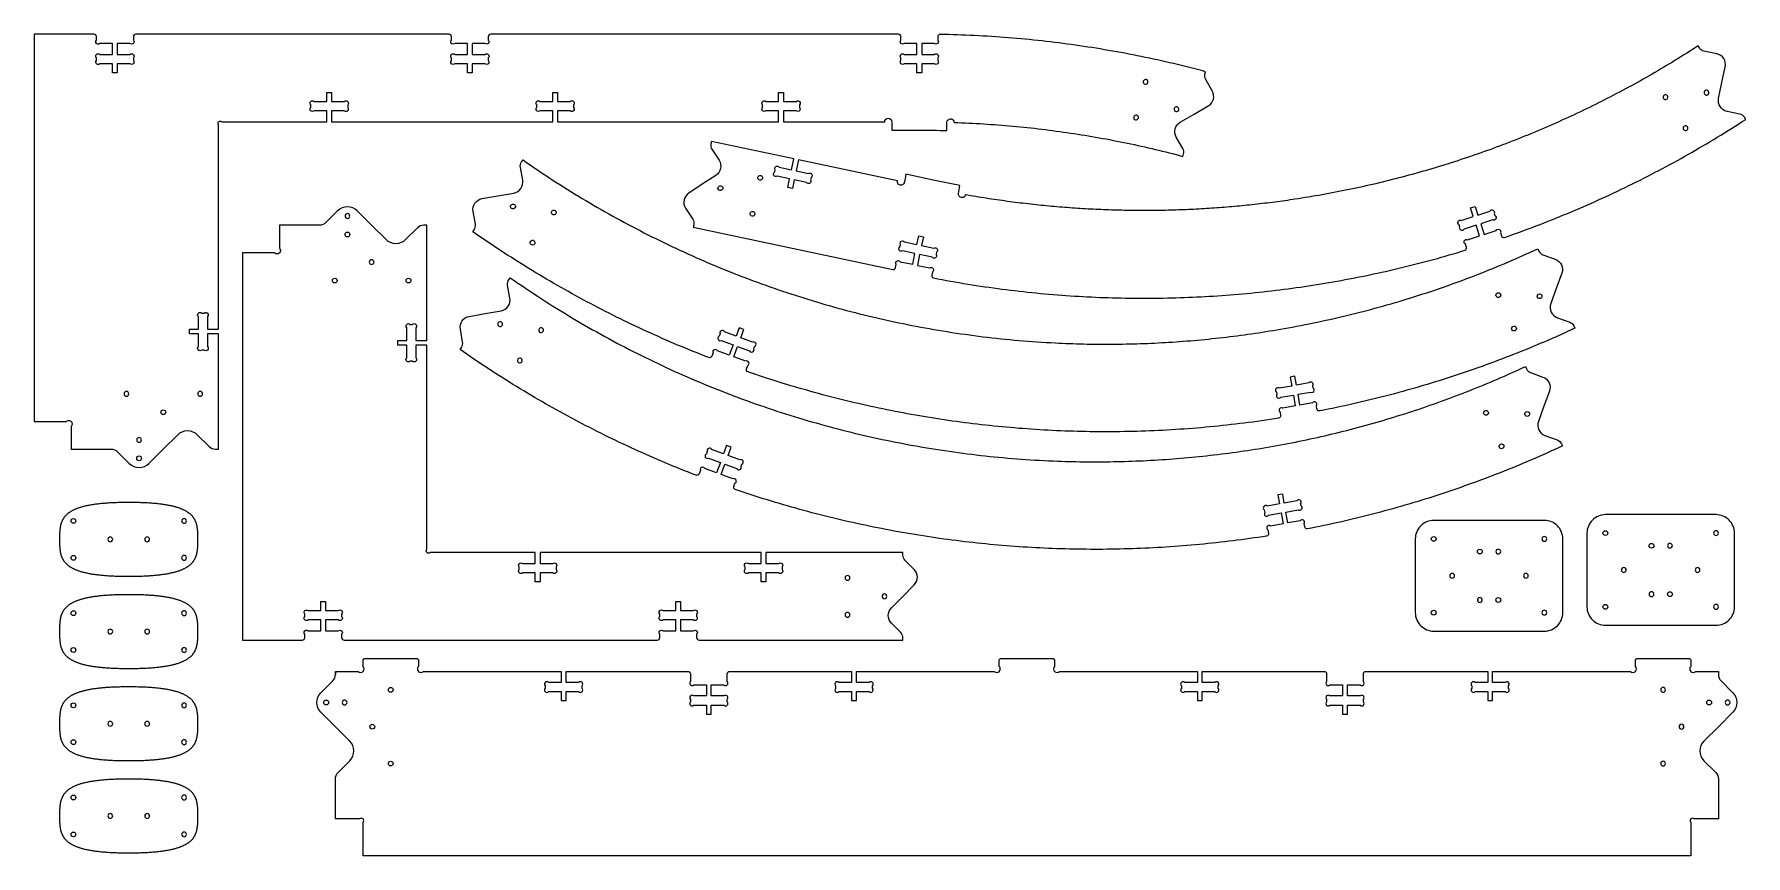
# Model space of a CAD drawing. Extents: x 1.5 to 94.3, y 1.2 to 45.8.
import ezdxf

# ---------------------------------------------------------------- set-up
doc = ezdxf.new("R2010")
doc.units = 0
doc.layers.add('HALF_INCH_CUTOUT', color=18, linetype='CONTINUOUS')
doc.layers.add('THREE_QUARTER_INCH_THRUCUT', color=18, linetype='CONTINUOUS')

msp = doc.modelspace()

# ---------------------------------------------------------------- linework, layer by layer
at = {"layer": 'HALF_INCH_CUTOUT'}
for points in [[(17.323, 41.037), (17.323, 41.637), (16.637, 41.637, -1), (16.453, 41.82), (16.453, 41.953, -1), (16.637, 42.137), (17.323, 42.137), (17.323, 42.624), (17.583, 42.624), (17.583, 42.137), (18.269, 42.137, -1), (18.453, 41.953), (18.453, 41.82, -1), (18.269, 41.637), (17.583, 41.637), (17.583, 41.037), (29.573, 41.037), (29.573, 41.637), (28.887, 41.637, -1), (28.703, 41.82), (28.703, 41.953, -1), (28.887, 42.137), (29.573, 42.137), (29.573, 42.624), (29.833, 42.624), (29.833, 42.137), (30.519, 42.137, -1), (30.703, 41.953), (30.703, 41.82, -1), (30.519, 41.637), (29.833, 41.637), (29.833, 41.037), (41.823, 41.037), (41.823, 41.637), (41.137, 41.637, -1), (40.953, 41.82), (40.953, 41.953, -1), (41.137, 42.137), (41.823, 42.137), (41.823, 42.624), (42.083, 42.624), (42.083, 42.137), (42.769, 42.137, -1), (42.953, 41.953), (42.953, 41.82, -1), (42.769, 41.637), (42.083, 41.637), (42.083, 41.037), (47.574, 41.037, -0.414214), (47.764, 41.227, -0.414214), (47.954, 41.037, 0.003423), (47.954, 40.587), (49.454, 40.587, -0.007211), (50.94, 40.565, 0.000114), (50.953, 41.015, -0.414214), (51.149, 41.199), (51.159, 41.198), (51.169, 41.197), (51.178, 41.196), (51.187, 41.194), (51.196, 41.191), (51.205, 41.188), (51.214, 41.185), (51.222, 41.181), (51.231, 41.177), (51.239, 41.173), (51.246, 41.168), (51.254, 41.163), (51.261, 41.158), (51.268, 41.152), (51.275, 41.146), (51.281, 41.139), (51.287, 41.132), (51.293, 41.125), (51.299, 41.118), (51.304, 41.111), (51.308, 41.103), (51.313, 41.095), (51.317, 41.086), (51.32, 41.078), (51.323, 41.069), (51.326, 41.06), (51.328, 41.051), (51.33, 41.042), (51.332, 41.033), (51.333, 41.023), (51.333, 41.014), (51.333, 41.004), (51.534, 40.997), (51.734, 40.989), (51.934, 40.98), (52.135, 40.971), (52.334, 40.961), (52.534, 40.95), (52.734, 40.939), (52.933, 40.927), (53.132, 40.914), (53.331, 40.9), (53.53, 40.886), (53.728, 40.871), (53.927, 40.855), (54.125, 40.839), (54.323, 40.822), (54.52, 40.804), (54.718, 40.786), (54.915, 40.767), (55.112, 40.747), (55.309, 40.727), (55.506, 40.705), (55.702, 40.684), (55.899, 40.661), (56.095, 40.638), (56.29, 40.614), (56.486, 40.589), (56.682, 40.564), (56.877, 40.538), (57.072, 40.512), (57.266, 40.484), (57.461, 40.456), (57.655, 40.428), (57.849, 40.399), (58.043, 40.369), (58.237, 40.338), (58.43, 40.307), (58.623, 40.275), (58.816, 40.242), (59.009, 40.209), (59.201, 40.175), (59.394, 40.14), (59.586, 40.105), (59.777, 40.069), (59.969, 40.032), (60.16, 39.995), (60.351, 39.957), (60.542, 39.919), (60.733, 39.879), (60.923, 39.84), (61.113, 39.799), (61.303, 39.758), (61.492, 39.716), (61.682, 39.674), (61.871, 39.63), (62.06, 39.587), (62.248, 39.542), (62.437, 39.497), (62.625, 39.452), (62.812, 39.405), (63, 39.358), (63.187, 39.311), (63.374, 39.263), (63.561, 39.214), (63.748, 39.164), (63.782, 39.294, 0.198856), (63.744, 39.594), (63.388, 40.21, -0.414214), (63.604, 41.021), (64.363, 41.46), (65.121, 41.898, 0.414214), (65.338, 42.709), (64.981, 43.325, -0.198856), (64.943, 43.625), (64.978, 43.755), (64.762, 43.813), (64.546, 43.869), (64.329, 43.925), (64.112, 43.98), (63.895, 44.034), (63.677, 44.088), (63.459, 44.14), (63.241, 44.192), (63.023, 44.243), (62.804, 44.293), (62.585, 44.342), (62.366, 44.391), (62.146, 44.439), (61.926, 44.486), (61.706, 44.532), (61.485, 44.577), (61.264, 44.622), (61.043, 44.666), (60.822, 44.709), (60.6, 44.751), (60.378, 44.792), (60.156, 44.833), (59.933, 44.872), (59.71, 44.911), (59.487, 44.949), (59.264, 44.987), (59.04, 45.023), (58.816, 45.059), (58.592, 45.093), (58.367, 45.127), (58.143, 45.16), (57.918, 45.193), (57.692, 45.224), (57.467, 45.255), (57.241, 45.284), (57.015, 45.313), (56.788, 45.341), (56.562, 45.369), (56.335, 45.395), (56.108, 45.42), (55.88, 45.445), (55.653, 45.469), (55.425, 45.492), (55.197, 45.514), (54.968, 45.535), (54.74, 45.556), (54.511, 45.575), (54.282, 45.594), (54.052, 45.612), (53.823, 45.629), (53.593, 45.645), (53.363, 45.661), (53.132, 45.675), (52.902, 45.688), (52.671, 45.701), (52.44, 45.713), (52.209, 45.724), (51.977, 45.734), (51.746, 45.743), (51.514, 45.751), (51.282, 45.759), (51.049, 45.765), (50.817, 45.771), (50.584, 45.776, 0.414211), (50.454, 45.646), (50.454, 45.47, -1), (50.27, 45.286), (49.584, 45.286), (49.584, 44.686), (50.27, 44.686, -1), (50.454, 44.503), (50.454, 44.37, -1), (50.27, 44.186), (49.584, 44.186), (49.584, 43.699), (49.324, 43.699), (49.324, 44.186), (48.638, 44.186, -1), (48.454, 44.37), (48.454, 44.503, -1), (48.638, 44.686), (49.324, 44.686), (49.324, 45.286), (48.638, 45.286, -1), (48.454, 45.47), (48.454, 45.656, 0.414211), (48.324, 45.787), (37.224, 45.787), (26.209, 45.787, 0.414211), (26.079, 45.656), (26.079, 45.47, -1), (25.895, 45.286), (25.209, 45.286), (25.209, 44.686), (25.895, 44.686, -1), (26.079, 44.503), (26.079, 44.37, -1), (25.895, 44.186), (25.209, 44.186), (25.209, 43.699), (24.949, 43.699), (24.949, 44.186), (24.263, 44.186, -1), (24.079, 44.37), (24.079, 44.503, -1), (24.263, 44.686), (24.949, 44.686), (24.949, 45.286), (24.263, 45.286, -1), (24.079, 45.47), (24.079, 45.656, 0.414211), (23.949, 45.787), (6.959, 45.787, 0.414211), (6.829, 45.657), (6.829, 45.47, -1), (6.645, 45.287), (5.959, 45.287), (5.959, 44.687), (6.645, 44.687, -1), (6.829, 44.503), (6.829, 44.37, -1), (6.645, 44.187), (5.959, 44.187), (5.959, 43.699), (5.699, 43.699), (5.699, 44.187), (5.013, 44.187, -1), (4.829, 44.37), (4.829, 44.503, -1), (5.013, 44.687), (5.699, 44.687), (5.699, 45.287), (5.013, 45.287, -1), (4.829, 45.47), (4.829, 45.657, 0.414211), (4.699, 45.787), (1.454, 45.787), (1.454, 24.786), (3.185, 24.786, 0.059751), (3.242, 24.815, -0.201874), (3.358, 24.838, -0.253231), (3.496, 24.721, -0.253234), (3.474, 24.542, -0.075062), (3.463, 24.53, 0.143059), (3.454, 24.518), (3.454, 23.287), (5.622, 23.286, -0.198856), (5.975, 23.142), (6.61, 22.505, 0.414214), (7.671, 22.505), (8.453, 23.286), (9.236, 24.068, -0.414214), (10.297, 24.068), (10.932, 23.431, 0.198856), (11.285, 23.287), (11.454, 23.287), (11.454, 29.532), (10.854, 29.532), (10.854, 28.845, -1), (10.67, 28.661), (10.538, 28.661, -1), (10.354, 28.845), (10.354, 29.532), (9.867, 29.532), (9.867, 29.792), (10.354, 29.792), (10.354, 30.478, -1), (10.538, 30.662), (10.67, 30.662, -1), (10.854, 30.478), (10.854, 29.792), (11.454, 29.792), (11.454, 40.852, -1), (11.638, 41.037), (14.113, 41.037)], [(28.626, 17.678), (22.936, 17.678, -1), (22.752, 17.862), (22.752, 28.923), (22.152, 28.923), (22.152, 28.236, -1), (21.968, 28.053), (21.835, 28.053, -1), (21.652, 28.236), (21.652, 28.923), (21.164, 28.923), (21.164, 29.183), (21.652, 29.183), (21.652, 29.869, -1), (21.835, 30.053), (21.968, 30.053, -1), (22.152, 29.869), (22.152, 29.183), (22.752, 29.183), (22.752, 35.427), (22.583, 35.427, 0.198856), (22.23, 35.283), (21.594, 34.646, -0.414214), (20.534, 34.646), (19.751, 35.428), (18.968, 36.209, 0.414214), (17.908, 36.209), (17.272, 35.572, -0.198856), (16.919, 35.428), (14.752, 35.427), (14.752, 34.196, 0.059751), (14.781, 34.139, -0.201874), (14.803, 34.023, -0.253231), (14.686, 33.885, -0.253234), (14.507, 33.907, -0.075061), (14.496, 33.918, 0.143058), (14.483, 33.928), (12.752, 33.928), (12.756, 12.928), (15.996, 12.928, 0.414211), (16.126, 13.058), (16.126, 13.244, -1), (16.31, 13.428), (16.996, 13.428), (16.996, 14.028), (16.31, 14.028, -1), (16.126, 14.211), (16.126, 14.344, -1), (16.31, 14.528), (16.996, 14.528), (16.996, 15.015), (17.256, 15.015), (17.256, 14.528), (17.942, 14.528, -1), (18.126, 14.344), (18.126, 14.211, -1), (17.942, 14.028), (17.256, 14.028), (17.256, 13.428), (17.942, 13.428, -1), (18.126, 13.244), (18.126, 13.058, 0.414211), (18.256, 12.928), (35.246, 12.928, 0.414211), (35.376, 13.058), (35.376, 13.244, -1), (35.56, 13.428), (36.246, 13.428), (36.246, 14.028), (35.56, 14.028, -1), (35.376, 14.211), (35.376, 14.344, -1), (35.56, 14.528), (36.246, 14.528), (36.246, 15.015), (36.506, 15.015), (36.506, 14.528), (37.192, 14.528, -1), (37.376, 14.344), (37.376, 14.211, -1), (37.192, 14.028), (36.506, 14.028), (36.506, 13.428), (37.192, 13.428, -1), (37.376, 13.244), (37.376, 13.058, 0.414211), (37.506, 12.928), (48.56, 12.928), (48.56, 13.06, 0.198856), (48.445, 13.34), (47.942, 13.843, -0.414214), (47.941, 14.683), (48.56, 15.302), (49.179, 15.922, 0.414214), (49.179, 16.762), (48.675, 17.265, -0.198856), (48.56, 17.544), (48.56, 17.678), (41.136, 17.678), (41.136, 17.078), (41.822, 17.078, -1), (42.006, 16.894), (42.006, 16.761, -1), (41.822, 16.578), (41.136, 16.578), (41.136, 16.09), (40.876, 16.09), (40.876, 16.578), (40.189, 16.578, -1), (40.006, 16.761), (40.006, 16.894, -1), (40.189, 17.078), (40.876, 17.078), (40.876, 17.678), (35.745, 17.678), (28.886, 17.678), (28.886, 17.078), (29.572, 17.078, -1), (29.756, 16.894), (29.756, 16.761, -1), (29.572, 16.578), (28.886, 16.578), (28.886, 16.09), (28.626, 16.09), (28.626, 16.578), (27.939, 16.578, -1), (27.756, 16.761), (27.756, 16.894, -1), (27.939, 17.078), (28.626, 17.078)]]:
    msp.add_lwpolyline(points, format="xyb", close=True, dxfattribs=at)
at = {"layer": 'THREE_QUARTER_INCH_THRUCUT'}
for points in [[(42.644, 39.023), (38.178, 39.972), (38.15, 39.842, 0.198856), (38.204, 39.545), (38.593, 38.948, -0.414214), (38.419, 38.126), (37.684, 37.649), (36.95, 37.172, 0.414214), (36.776, 36.35), (37.164, 35.753, -0.198856), (37.218, 35.456), (37.19, 35.326), (48.01, 33.026, 0.414211), (48.164, 33.127), (48.203, 33.309, -1), (48.421, 33.45), (49.092, 33.308), (49.217, 33.894), (48.546, 34.037, -1), (48.404, 34.255), (48.431, 34.385, -1), (48.65, 34.526), (49.321, 34.384), (49.422, 34.86), (49.676, 34.806), (49.575, 34.329), (50.246, 34.187, -1), (50.388, 33.969), (50.36, 33.839, -1), (50.142, 33.698), (49.471, 33.84), (49.346, 33.253), (50.017, 33.111, -1), (50.159, 32.893), (50.123, 32.721, 0.414211), (50.221, 32.567), (50.454, 32.523), (50.686, 32.479), (50.919, 32.437), (51.151, 32.395), (51.383, 32.354), (51.615, 32.315), (51.848, 32.276), (52.08, 32.238), (52.312, 32.201), (52.544, 32.165), (52.776, 32.13), (53.008, 32.096), (53.24, 32.062), (53.472, 32.03), (53.704, 31.999), (53.935, 31.968), (54.167, 31.939), (54.399, 31.91), (54.63, 31.882), (54.862, 31.856), (55.093, 31.83), (55.325, 31.805), (55.556, 31.781), (55.787, 31.757), (56.018, 31.735), (56.249, 31.714), (56.48, 31.693), (56.711, 31.674), (56.942, 31.655), (57.173, 31.637), (57.403, 31.621), (57.634, 31.605), (57.864, 31.59), (58.095, 31.576), (58.325, 31.562), (58.555, 31.55), (58.785, 31.539), (59.015, 31.528), (59.245, 31.518), (59.475, 31.51), (59.704, 31.502), (59.934, 31.495), (60.163, 31.489), (60.393, 31.483), (60.622, 31.479), (60.851, 31.476), (61.08, 31.473), (61.309, 31.471), (61.537, 31.47), (61.766, 31.47), (61.994, 31.471), (62.223, 31.473), (62.451, 31.476), (62.679, 31.479), (62.907, 31.484), (63.134, 31.489), (63.362, 31.495), (63.59, 31.502), (63.817, 31.51), (64.044, 31.519), (64.271, 31.528), (64.498, 31.539), (64.725, 31.55), (64.951, 31.562), (65.178, 31.575), (65.404, 31.589), (65.63, 31.604), (65.856, 31.62), (66.082, 31.636), (66.307, 31.653), (66.533, 31.672), (66.758, 31.691), (66.983, 31.71), (67.208, 31.731), (67.433, 31.753), (67.657, 31.775), (67.882, 31.798), (68.106, 31.822), (68.33, 31.847), (68.554, 31.873), (68.778, 31.9), (69.001, 31.927), (69.224, 31.955), (69.447, 31.984), (69.67, 32.014), (69.893, 32.045), (70.115, 32.076), (70.338, 32.109), (70.56, 32.142), (70.781, 32.176), (71.003, 32.211), (71.225, 32.247), (71.446, 32.283), (71.667, 32.321), (71.888, 32.359), (72.108, 32.398), (72.328, 32.437), (72.549, 32.478), (72.769, 32.519), (72.988, 32.562), (73.208, 32.605), (73.427, 32.648), (73.646, 32.693), (73.865, 32.739), (74.083, 32.785), (74.301, 32.832), (74.519, 32.88), (74.737, 32.928), (74.955, 32.978), (75.172, 33.028), (75.389, 33.079), (75.606, 33.131), (75.822, 33.184), (76.039, 33.237), (76.255, 33.291), (76.47, 33.346), (76.686, 33.402), (76.901, 33.459), (77.116, 33.516), (77.331, 33.574), (77.545, 33.633), (77.76, 33.693), (77.973, 33.753), (78.187, 33.815), (78.4, 33.877), (78.613, 33.94), (78.826, 34.003), (79.039, 34.068, 0.414211), (79.122, 34.233), (79.064, 34.41, -1), (79.182, 34.642), (79.835, 34.854), (79.649, 35.425), (78.997, 35.213, -1), (78.765, 35.331), (78.724, 35.456, -1), (78.842, 35.688), (79.495, 35.9), (79.344, 36.363), (79.592, 36.444), (79.742, 35.98), (80.395, 36.193, -1), (80.626, 36.074), (80.667, 35.949, -1), (80.549, 35.717), (79.897, 35.505), (80.082, 34.934), (80.735, 35.146, -1), (80.966, 35.028), (81.024, 34.851, 0.414211), (81.187, 34.767), (81.403, 34.843), (81.619, 34.919), (81.834, 34.996), (82.05, 35.074), (82.264, 35.153), (82.479, 35.232), (82.693, 35.313), (82.907, 35.394), (83.121, 35.476), (83.334, 35.558), (83.547, 35.642), (83.759, 35.726), (83.971, 35.811), (84.183, 35.897), (84.395, 35.984), (84.606, 36.071), (84.816, 36.159), (85.027, 36.248), (85.237, 36.338), (85.446, 36.429), (85.656, 36.52), (85.864, 36.612), (86.073, 36.705), (86.281, 36.799), (86.489, 36.894), (86.696, 36.989), (86.903, 37.085), (87.11, 37.182), (87.316, 37.279), (87.522, 37.378), (87.727, 37.477), (87.932, 37.577), (88.137, 37.678), (88.341, 37.779), (88.545, 37.881), (88.748, 37.984), (88.951, 38.088), (89.154, 38.193), (89.356, 38.298), (89.558, 38.404), (89.759, 38.511), (89.96, 38.618), (90.161, 38.726), (90.361, 38.835), (90.56, 38.945), (90.76, 39.056), (90.958, 39.167), (91.157, 39.279), (91.355, 39.392), (91.552, 39.505), (91.749, 39.619), (91.946, 39.734), (92.142, 39.85), (92.338, 39.967), (92.533, 40.084), (92.728, 40.202), (92.923, 40.32), (93.117, 40.44), (93.31, 40.56), (93.503, 40.681), (93.696, 40.802), (93.888, 40.924), (94.08, 41.047), (94.271, 41.171), (94.198, 41.283, 0.198856), (93.95, 41.455), (93.253, 41.602, -0.414214), (92.796, 42.306), (92.977, 43.163), (93.159, 44.02, 0.414214), (92.701, 44.724), (92.005, 44.871, -0.198856), (91.756, 45.043), (91.684, 45.155), (91.53, 45.055), (91.376, 44.957), (91.222, 44.858), (91.068, 44.76), (90.913, 44.663), (90.758, 44.566), (90.602, 44.47), (90.447, 44.374), (90.29, 44.278), (90.134, 44.184), (89.977, 44.089), (89.82, 43.995), (89.663, 43.902), (89.505, 43.809), (89.347, 43.717), (89.189, 43.625), (89.03, 43.534), (88.871, 43.443), (88.712, 43.353), (88.553, 43.263), (88.393, 43.174), (88.233, 43.086), (88.072, 42.997), (87.911, 42.91), (87.75, 42.823), (87.589, 42.736), (87.427, 42.65), (87.266, 42.565), (87.103, 42.48), (86.941, 42.395), (86.778, 42.312), (86.615, 42.228), (86.452, 42.145), (86.288, 42.063), (86.124, 41.981), (85.96, 41.9), (85.795, 41.819), (85.631, 41.739), (85.466, 41.66), (85.3, 41.581), (85.135, 41.502), (84.969, 41.424), (84.803, 41.347), (84.636, 41.27), (84.469, 41.193), (84.303, 41.118), (84.135, 41.042), (83.968, 40.968), (83.8, 40.893), (83.632, 40.82), (83.464, 40.747), (83.295, 40.674), (83.126, 40.602), (82.957, 40.531), (82.788, 40.46), (82.618, 40.389), (82.448, 40.32), (82.278, 40.25), (82.108, 40.182), (81.937, 40.114), (81.767, 40.046), (81.596, 39.979), (81.424, 39.913), (81.253, 39.847), (81.081, 39.782), (80.909, 39.717), (80.736, 39.653), (80.564, 39.589), (80.391, 39.526), (80.218, 39.463), (80.045, 39.401), (79.871, 39.34), (79.697, 39.279), (79.524, 39.219), (79.349, 39.159), (79.175, 39.1), (79, 39.042), (78.825, 38.984), (78.65, 38.927), (78.475, 38.87), (78.299, 38.814), (78.124, 38.758), (77.948, 38.703), (77.771, 38.648), (77.595, 38.595), (77.418, 38.541), (77.241, 38.488), (77.064, 38.436), (76.887, 38.385), (76.71, 38.334), (76.532, 38.283), (76.354, 38.234), (76.176, 38.184), (75.997, 38.136), (75.819, 38.088), (75.64, 38.04), (75.461, 37.993), (75.282, 37.947), (75.103, 37.901), (74.923, 37.856), (74.744, 37.812), (74.564, 37.768), (74.384, 37.724), (74.203, 37.682), (74.023, 37.64), (73.842, 37.598), (73.661, 37.557), (73.48, 37.517), (73.299, 37.477), (73.117, 37.438), (72.936, 37.399), (72.754, 37.361), (72.572, 37.324), (72.39, 37.287), (72.208, 37.251), (72.025, 37.216), (71.842, 37.181), (71.659, 37.147), (71.476, 37.113), (71.293, 37.08), (71.11, 37.047), (70.926, 37.016), (70.743, 36.984), (70.559, 36.954), (70.375, 36.924), (70.191, 36.894), (70.006, 36.866), (69.822, 36.837), (69.686, 36.817), (69.55, 36.797), (69.414, 36.778), (69.279, 36.758), (69.143, 36.739), (69.007, 36.721), (68.87, 36.702), (68.734, 36.685), (68.598, 36.667), (68.461, 36.65), (68.325, 36.633), (68.188, 36.616), (68.052, 36.6), (67.915, 36.584), (67.778, 36.568), (67.641, 36.553), (67.504, 36.538), (67.367, 36.524), (67.23, 36.51), (67.093, 36.496), (66.956, 36.482), (66.819, 36.469), (66.681, 36.456), (66.544, 36.444), (66.406, 36.431), (66.269, 36.42), (66.131, 36.408), (65.993, 36.397), (65.855, 36.386), (65.717, 36.376), (65.579, 36.366), (65.441, 36.356), (65.303, 36.346), (65.165, 36.337), (65.027, 36.329), (64.889, 36.32), (64.75, 36.312), (64.612, 36.305), (64.473, 36.297), (64.335, 36.29), (64.196, 36.284), (64.057, 36.277), (63.918, 36.271), (63.78, 36.266), (63.641, 36.261), (63.502, 36.256), (63.363, 36.251), (63.224, 36.247), (63.085, 36.243), (62.945, 36.24), (62.806, 36.236), (62.667, 36.234), (62.527, 36.231), (62.388, 36.229), (62.249, 36.227), (62.109, 36.226), (61.969, 36.225), (61.83, 36.224), (61.69, 36.224), (61.55, 36.224), (61.41, 36.224), (61.271, 36.225), (61.131, 36.226), (60.991, 36.228), (60.851, 36.23), (60.711, 36.232), (60.57, 36.234), (60.43, 36.237), (60.29, 36.24), (60.15, 36.244), (60.009, 36.248), (59.869, 36.252), (59.729, 36.257), (59.588, 36.262), (59.448, 36.267), (59.307, 36.273), (59.167, 36.279), (59.026, 36.286), (58.885, 36.293), (58.744, 36.3), (58.604, 36.307), (58.463, 36.315), (58.322, 36.324), (58.181, 36.332), (58.04, 36.341), (57.899, 36.351), (57.758, 36.361), (57.617, 36.371), (57.476, 36.381), (57.335, 36.392), (57.194, 36.403), (57.052, 36.415), (56.911, 36.427), (56.77, 36.439), (56.628, 36.452), (56.487, 36.465), (56.346, 36.478), (56.204, 36.492), (56.063, 36.506), (55.921, 36.521), (55.78, 36.536), (55.638, 36.551), (55.497, 36.566), (55.355, 36.582), (55.213, 36.599), (55.072, 36.616), (54.93, 36.633), (54.788, 36.65), (54.646, 36.668), (54.505, 36.686), (54.363, 36.705), (54.221, 36.724), (54.079, 36.743), (53.937, 36.763), (53.795, 36.783), (53.653, 36.803), (53.511, 36.824), (53.369, 36.846), (53.227, 36.867), (53.085, 36.889), (52.943, 36.911), (52.801, 36.934), (52.659, 36.957), (52.517, 36.981), (52.374, 37.005), (52.232, 37.029), (52.09, 37.054), (51.948, 37.079), (51.946, 37.069), (51.943, 37.06), (51.94, 37.051), (51.937, 37.042), (51.933, 37.033), (51.929, 37.025), (51.925, 37.017), (51.92, 37.009), (51.915, 37.001), (51.909, 36.994), (51.903, 36.987), (51.897, 36.981), (51.89, 36.974), (51.883, 36.968), (51.876, 36.963), (51.869, 36.957), (51.861, 36.952), (51.854, 36.948), (51.846, 36.943), (51.837, 36.94), (51.829, 36.936), (51.82, 36.933), (51.812, 36.93), (51.803, 36.928), (51.794, 36.926), (51.784, 36.925), (51.775, 36.924), (51.766, 36.924), (51.756, 36.924), (51.747, 36.924), (51.737, 36.925), (51.728, 36.927, -0.414214), (51.574, 37.147, 0.000114), (51.655, 37.59, -0.007211), (50.196, 37.878), (48.729, 38.19, 0.003423), (48.636, 37.749, -0.414214), (48.41, 37.603, -0.414214), (48.264, 37.828), (42.898, 38.969)], [(42.898, 38.969), (42.773, 38.382), (43.445, 38.239, -1), (43.586, 38.021), (43.559, 37.892, -1), (43.341, 37.75), (42.669, 37.893), (42.568, 37.417), (42.314, 37.471), (42.415, 37.947), (41.744, 38.09, -1), (41.602, 38.308), (41.63, 38.437, -1), (41.848, 38.579), (42.519, 38.436), (42.644, 39.023)]]:
    msp.add_lwpolyline(points, format="xyb", dxfattribs=at)
for points in [[(61.69, 43.077, 0.414214), (61.849, 43.168, 0.414214), (61.757, 43.328, 0.414214), (61.598, 43.236, 0.414214)], [(61.69, 43.077, 0.414214), (61.849, 43.168, 0.414214), (61.757, 43.328, 0.414214), (61.598, 43.236, 0.414214)], [(92.21, 42.509, 0.414214), (92.248, 42.689, 0.414214), (92.068, 42.727, 0.414214), (92.03, 42.547, 0.414214)], [(63.363, 41.593, 0.414214), (63.522, 41.685, 0.414214), (63.43, 41.844, 0.414214), (63.271, 41.752, 0.414214)], [(63.363, 41.593, 0.414214), (63.522, 41.685, 0.414214), (63.43, 41.844, 0.414214), (63.271, 41.752, 0.414214)], [(89.987, 42.259, 0.414214), (90.026, 42.439, 0.414214), (89.846, 42.477, 0.414214), (89.808, 42.297, 0.414214)], [(61.173, 41.145, 0.414214), (61.332, 41.237, 0.414214), (61.24, 41.396, 0.414214), (61.081, 41.304, 0.414214)], [(61.173, 41.145, 0.414214), (61.332, 41.237, 0.414214), (61.24, 41.396, 0.414214), (61.081, 41.304, 0.414214)], [(91.077, 40.581, 0.414214), (91.115, 40.761, 0.414214), (90.935, 40.799, 0.414214), (90.897, 40.62, 0.414214)], [(85.001, 29.845), (84.798, 29.751), (84.595, 29.657), (84.391, 29.565), (84.187, 29.473), (83.982, 29.382), (83.777, 29.292), (83.572, 29.202), (83.366, 29.113), (83.16, 29.025), (82.953, 28.938), (82.746, 28.851), (82.538, 28.765), (82.33, 28.68), (82.121, 28.595), (81.912, 28.512), (81.703, 28.429), (81.493, 28.346), (81.283, 28.265), (81.072, 28.184), (80.861, 28.104), (80.649, 28.025), (80.437, 27.946), (80.225, 27.869), (80.012, 27.792), (79.799, 27.715), (79.585, 27.64), (79.371, 27.565), (79.157, 27.491), (78.942, 27.418), (78.727, 27.346), (78.511, 27.274), (78.295, 27.203), (78.078, 27.133), (77.861, 27.064), (77.644, 26.995), (77.426, 26.927), (77.208, 26.86), (76.989, 26.794), (76.77, 26.729), (76.551, 26.664), (76.331, 26.6), (76.111, 26.537), (75.89, 26.475), (75.669, 26.414), (75.448, 26.353), (75.226, 26.293), (75.004, 26.234), (74.782, 26.176), (74.559, 26.118), (74.335, 26.062), (74.112, 26.006), (73.888, 25.951), (73.663, 25.897), (73.438, 25.843), (73.213, 25.791), (72.987, 25.739), (72.761, 25.688), (72.535, 25.638), (72.308, 25.589), (72.081, 25.54), (71.854, 25.493), (71.626, 25.446), (71.398, 25.4), (71.169, 25.355, -0.390828), (71.019, 25.447), (71.017, 25.457), (71.017, 25.458), (70.985, 25.641, 1), (70.772, 25.79), (70.096, 25.671), (69.992, 26.262), (70.668, 26.381, 1), (70.817, 26.594), (70.794, 26.724, 1), (70.581, 26.873), (69.905, 26.754), (69.821, 27.234), (69.565, 27.189), (69.649, 26.709), (68.973, 26.59, 1), (68.824, 26.377), (68.847, 26.247, 1), (69.06, 26.097), (69.736, 26.217), (69.84, 25.626), (69.164, 25.507, 1), (69.015, 25.294), (69.047, 25.113, -0.419301), (68.939, 24.961), (68.705, 24.925), (68.471, 24.889), (68.237, 24.855), (68.003, 24.821), (67.77, 24.789), (67.536, 24.757), (67.302, 24.726), (67.068, 24.697), (66.835, 24.668), (66.601, 24.64), (66.368, 24.613), (66.135, 24.587), (65.901, 24.561), (65.668, 24.537), (65.435, 24.514), (65.202, 24.491), (64.969, 24.47), (64.737, 24.449), (64.504, 24.43), (64.271, 24.411), (64.039, 24.393), (63.807, 24.376), (63.574, 24.36), (63.342, 24.345), (63.11, 24.331), (62.878, 24.318), (62.646, 24.305), (62.415, 24.294), (62.183, 24.283), (61.952, 24.274), (61.72, 24.265), (61.489, 24.257), (61.258, 24.25), (61.027, 24.244), (60.796, 24.239), (60.565, 24.234), (60.335, 24.231), (60.104, 24.228), (59.874, 24.227), (59.644, 24.226), (59.414, 24.226), (59.184, 24.227), (58.954, 24.229), (58.725, 24.232), (58.495, 24.236), (58.266, 24.24), (58.037, 24.246), (57.808, 24.252), (57.579, 24.259), (57.35, 24.267), (57.121, 24.276), (56.893, 24.286), (56.665, 24.297), (56.437, 24.308), (56.209, 24.321), (55.981, 24.334), (55.754, 24.348), (55.526, 24.363), (55.299, 24.379), (55.072, 24.396), (54.845, 24.413), (54.619, 24.432), (54.392, 24.451), (54.166, 24.471), (53.94, 24.492), (53.714, 24.514), (53.488, 24.537), (53.263, 24.56), (53.037, 24.584), (52.812, 24.61), (52.587, 24.636), (52.363, 24.663), (52.138, 24.69), (51.914, 24.719), (51.69, 24.749), (51.466, 24.779), (51.242, 24.81), (51.019, 24.842), (50.795, 24.875), (50.572, 24.908), (50.349, 24.943), (50.127, 24.978), (49.904, 25.014), (49.682, 25.051), (49.46, 25.089), (49.239, 25.127), (49.017, 25.167), (48.796, 25.207), (48.575, 25.248), (48.354, 25.29), (48.134, 25.333), (47.913, 25.376), (47.693, 25.421), (47.473, 25.466), (47.254, 25.512), (47.035, 25.558), (46.815, 25.606), (46.597, 25.654), (46.378, 25.704), (46.16, 25.754), (45.942, 25.804), (45.724, 25.856), (45.506, 25.908), (45.289, 25.961), (45.072, 26.015), (44.855, 26.07), (44.639, 26.126), (44.423, 26.182), (44.207, 26.239), (43.991, 26.297), (43.776, 26.356), (43.561, 26.416), (43.346, 26.476), (43.132, 26.537), (42.917, 26.599), (42.703, 26.662), (42.49, 26.725), (42.276, 26.789), (42.063, 26.854), (41.85, 26.92), (41.638, 26.987), (41.426, 27.054), (41.214, 27.122), (41.002, 27.191), (40.791, 27.261), (40.58, 27.331), (40.37, 27.402), (40.159, 27.474, -0.414211), (40.082, 27.641), (40.147, 27.818, 1), (40.037, 28.054), (39.392, 28.288), (39.597, 28.852), (40.242, 28.618, 1), (40.478, 28.727), (40.523, 28.852, 1), (40.413, 29.087), (39.768, 29.322), (39.935, 29.78), (39.691, 29.869), (39.524, 29.411), (38.879, 29.646, 1), (38.644, 29.536), (38.598, 29.412, 1), (38.708, 29.176), (39.353, 28.941), (39.148, 28.377), (38.503, 28.612, 1), (38.267, 28.502), (38.204, 28.327, -0.414211), (38.037, 28.25), (37.825, 28.332), (37.612, 28.416), (37.401, 28.5), (37.189, 28.585), (36.978, 28.671), (36.767, 28.758), (36.557, 28.845), (36.347, 28.933), (36.137, 29.022), (35.928, 29.112), (35.719, 29.203), (35.51, 29.294), (35.302, 29.386), (35.094, 29.479), (34.887, 29.573), (34.68, 29.667), (34.473, 29.762), (34.267, 29.858), (34.061, 29.955), (33.856, 30.052), (33.651, 30.151), (33.446, 30.25), (33.242, 30.35), (33.038, 30.45), (32.834, 30.551), (32.631, 30.653), (32.429, 30.756), (32.226, 30.86), (32.025, 30.964), (31.823, 31.069), (31.622, 31.175), (31.422, 31.282), (31.221, 31.389), (31.022, 31.497), (30.822, 31.606), (30.623, 31.715), (30.425, 31.826), (30.227, 31.937), (30.029, 32.048), (29.832, 32.161), (29.635, 32.274), (29.439, 32.388), (29.243, 32.503), (29.048, 32.618), (28.853, 32.734), (28.658, 32.851), (28.464, 32.969), (28.271, 33.087), (28.078, 33.206), (27.885, 33.326), (27.693, 33.447), (27.501, 33.568), (27.31, 33.69), (27.119, 33.812), (26.928, 33.936), (26.738, 34.06), (26.549, 34.185), (26.36, 34.31), (26.171, 34.436), (25.983, 34.563), (25.796, 34.691), (25.609, 34.819), (25.422, 34.948), (25.236, 35.078), (25.312, 35.187, 0.198856), (25.379, 35.481), (25.255, 36.182, -0.414214), (25.736, 36.87), (26.598, 37.023), (27.461, 37.176, 0.414214), (27.942, 37.864), (27.818, 38.565, -0.198856), (27.884, 38.859), (27.961, 38.969), (28.157, 38.832), (28.354, 38.696), (28.551, 38.561), (28.749, 38.427), (28.948, 38.294), (29.147, 38.161), (29.347, 38.03), (29.547, 37.899), (29.748, 37.769), (29.95, 37.64), (30.152, 37.512), (30.354, 37.384), (30.557, 37.258), (30.761, 37.133), (30.965, 37.008), (31.17, 36.884), (31.375, 36.761), (31.581, 36.639), (31.788, 36.518), (31.994, 36.398), (32.202, 36.278), (32.41, 36.16), (32.618, 36.042), (32.827, 35.926), (33.037, 35.81), (33.247, 35.695), (33.457, 35.581), (33.669, 35.468), (33.88, 35.355), (34.092, 35.244), (34.305, 35.134), (34.518, 35.024), (34.731, 34.916), (34.945, 34.808), (35.16, 34.701), (35.375, 34.595), (35.59, 34.49), (35.806, 34.386), (36.023, 34.283), (36.24, 34.181), (36.457, 34.08), (36.675, 33.98), (36.893, 33.88), (37.112, 33.782), (37.331, 33.684), (37.551, 33.588), (37.771, 33.492), (37.991, 33.397), (38.212, 33.304), (38.434, 33.211), (38.656, 33.119), (38.878, 33.028), (39.101, 32.938), (39.324, 32.849), (39.548, 32.761), (39.772, 32.674), (39.996, 32.588), (40.221, 32.503), (40.447, 32.418), (40.672, 32.335), (40.898, 32.253), (41.125, 32.171), (41.352, 32.091), (41.579, 32.012), (41.807, 31.933), (42.035, 31.856), (42.264, 31.779), (42.492, 31.704), (42.722, 31.629), (42.951, 31.556), (43.181, 31.483), (43.412, 31.412), (43.643, 31.341), (43.874, 31.272), (44.105, 31.203), (44.337, 31.136), (44.57, 31.069), (44.802, 31.004), (45.035, 30.939), (45.269, 30.876), (45.502, 30.813), (45.736, 30.751), (45.971, 30.691), (46.205, 30.631), (46.44, 30.573), (46.676, 30.515), (46.912, 30.459), (47.148, 30.404), (47.384, 30.349), (47.621, 30.296), (47.858, 30.243), (48.095, 30.192), (48.333, 30.142), (48.571, 30.093), (48.809, 30.044), (49.047, 29.997), (49.286, 29.951), (49.526, 29.906), (49.765, 29.862), (50.005, 29.819), (50.245, 29.777), (50.485, 29.736), (50.726, 29.696), (50.967, 29.657), (51.208, 29.619), (51.449, 29.583), (51.691, 29.547), (51.933, 29.512), (52.175, 29.479), (52.418, 29.446), (52.661, 29.415), (52.904, 29.385), (53.147, 29.356), (53.391, 29.327), (53.634, 29.3), (53.878, 29.274), (54.123, 29.249), (54.367, 29.225), (54.612, 29.203), (54.857, 29.181), (55.102, 29.16), (55.348, 29.141), (55.593, 29.122), (55.839, 29.105), (56.085, 29.089), (56.332, 29.074), (56.578, 29.06), (56.825, 29.047), (57.016, 29.037), (57.207, 29.029), (57.398, 29.021), (57.589, 29.014), (57.781, 29.007), (57.972, 29.001), (58.164, 28.996), (58.356, 28.991), (58.547, 28.987), (58.739, 28.984), (58.931, 28.981), (59.124, 28.98), (59.316, 28.978), (59.508, 28.978), (59.701, 28.978), (59.893, 28.979), (60.086, 28.98), (60.279, 28.982), (60.472, 28.985), (60.665, 28.988), (60.858, 28.993), (61.051, 28.997), (61.244, 29.003), (61.438, 29.009), (61.631, 29.016), (61.825, 29.023), (62.018, 29.032), (62.212, 29.041), (62.406, 29.05), (62.6, 29.06), (62.794, 29.071), (62.988, 29.083), (63.182, 29.095), (63.376, 29.108), (63.57, 29.122), (63.765, 29.137), (63.959, 29.152), (64.154, 29.168), (64.348, 29.184), (64.543, 29.201), (64.737, 29.219), (64.932, 29.238), (65.127, 29.257), (65.322, 29.277), (65.517, 29.298), (65.712, 29.319), (65.907, 29.341), (66.102, 29.364), (66.297, 29.388), (66.493, 29.412), (66.688, 29.437), (66.883, 29.462), (67.079, 29.489), (67.274, 29.516), (67.47, 29.544), (67.665, 29.572), (67.861, 29.601), (68.057, 29.631), (68.252, 29.662), (68.448, 29.693), (68.644, 29.725), (68.84, 29.758), (69.036, 29.791), (69.232, 29.825), (69.46, 29.866), (69.687, 29.908), (69.915, 29.95), (70.141, 29.994), (70.368, 30.038), (70.594, 30.083), (70.82, 30.129), (71.045, 30.176), (71.27, 30.224), (71.494, 30.272), (71.719, 30.322), (71.942, 30.373), (72.166, 30.424), (72.389, 30.476), (72.611, 30.529), (72.833, 30.583), (73.055, 30.638), (73.276, 30.693), (73.497, 30.75), (73.718, 30.807), (73.938, 30.866), (74.157, 30.925), (74.377, 30.985), (74.596, 31.046), (74.814, 31.107), (75.032, 31.17), (75.25, 31.233), (75.467, 31.297), (75.684, 31.362), (75.9, 31.428), (76.116, 31.495), (76.331, 31.562), (76.546, 31.631), (76.761, 31.7), (76.975, 31.77), (77.189, 31.841), (77.402, 31.912), (77.615, 31.985), (77.828, 32.058), (78.04, 32.132), (78.251, 32.207), (78.462, 32.283), (78.673, 32.36), (78.883, 32.437), (79.093, 32.515), (79.303, 32.594), (79.511, 32.674), (79.72, 32.755), (79.928, 32.836), (80.135, 32.918), (80.343, 33.001), (80.549, 33.085), (80.755, 33.17), (80.961, 33.255), (81.166, 33.341), (81.371, 33.428), (81.575, 33.516), (81.779, 33.604), (81.983, 33.693), (82.186, 33.783), (82.388, 33.874), (82.59, 33.966), (82.791, 34.058), (82.992, 34.151), (83.049, 34.03, 0.198856), (83.271, 33.825), (83.94, 33.582, -0.414214), (84.296, 32.821), (83.996, 31.998), (83.697, 31.175, 0.414214), (84.053, 30.414), (84.722, 30.171, -0.198856), (84.944, 29.966)], [(40.8, 37.876, -0.414214), (40.7, 38.03, -0.414214), (40.854, 38.131, -0.414214), (40.954, 37.976, -0.414214)], [(38.635, 37.314, -0.414214), (38.535, 37.468, -0.414214), (38.689, 37.568, -0.414214), (38.79, 37.414, -0.414214)], [(27.343, 36.343, -0.414214), (27.311, 36.524, -0.414214), (27.492, 36.556, -0.414214), (27.524, 36.375, -0.414214)], [(29.555, 36.015, -0.414214), (29.523, 36.196, -0.414214), (29.704, 36.228, -0.414214), (29.736, 36.047, -0.414214)], [(18.308, 35.928, 0.414214), (18.438, 35.798, 0.414214), (18.568, 35.928, 0.414214), (18.438, 36.058, 0.414214)], [(40.384, 35.92, -0.414214), (40.284, 36.074, -0.414214), (40.438, 36.174, -0.414214), (40.538, 36.02, -0.414214)], [(18.308, 34.927, -0.414214), (18.438, 35.057, -0.414214), (18.568, 34.927, -0.414214), (18.438, 34.797, -0.414214)], [(28.408, 34.377, -0.414214), (28.376, 34.558, -0.414214), (28.557, 34.59, -0.414214), (28.589, 34.409, -0.414214)], [(19.621, 33.428, 0.414214), (19.751, 33.298, 0.414214), (19.881, 33.428, 0.414214), (19.751, 33.558, 0.414214)], [(17.621, 32.428, -0.414214), (17.751, 32.558, -0.414214), (17.881, 32.428, -0.414214), (17.751, 32.298, -0.414214)], [(21.621, 32.428, -0.414214), (21.751, 32.558, -0.414214), (21.881, 32.428, -0.414214), (21.751, 32.298, -0.414214)], [(24.544, 28.69), (24.621, 28.8, 0.198856), (24.687, 29.095), (24.563, 29.796, -0.414214), (25.045, 30.484), (25.907, 30.637), (26.769, 30.789, 0.414214), (27.251, 31.477), (27.127, 32.178, -0.198856), (27.193, 32.473), (27.27, 32.583), (27.477, 32.438), (27.685, 32.294), (27.894, 32.152), (28.103, 32.01), (28.312, 31.869), (28.523, 31.73), (28.733, 31.591), (28.945, 31.454), (29.156, 31.318), (29.369, 31.182), (29.581, 31.048), (29.795, 30.915), (30.009, 30.782), (30.223, 30.651), (30.438, 30.521), (30.653, 30.392), (30.869, 30.264), (31.085, 30.137), (31.302, 30.011), (31.519, 29.886), (31.737, 29.762), (31.955, 29.639), (32.174, 29.517), (32.393, 29.397), (32.612, 29.277), (32.832, 29.158), (33.053, 29.041), (33.274, 28.924), (33.495, 28.809), (33.717, 28.694), (33.939, 28.581), (34.162, 28.469), (34.385, 28.357), (34.608, 28.247), (34.832, 28.138), (35.057, 28.03), (35.281, 27.923), (35.506, 27.817), (35.732, 27.712), (35.958, 27.608), (36.184, 27.505), (36.411, 27.403), (36.638, 27.302), (36.866, 27.203), (37.094, 27.104), (37.322, 27.006), (37.551, 26.91), (37.78, 26.814), (38.009, 26.72), (38.239, 26.627), (38.469, 26.534), (38.699, 26.443), (38.93, 26.353), (39.161, 26.264), (39.393, 26.176), (39.625, 26.089), (39.857, 26.003), (40.089, 25.918), (40.322, 25.834), (40.555, 25.751), (40.789, 25.67), (41.023, 25.589), (41.257, 25.509), (41.491, 25.431), (41.726, 25.353), (41.961, 25.277), (42.196, 25.202), (42.432, 25.127), (42.668, 25.054), (42.904, 24.982), (43.14, 24.911), (43.377, 24.841), (43.614, 24.772), (43.851, 24.704), (44.089, 24.638), (44.327, 24.572), (44.565, 24.507), (44.803, 24.444), (45.042, 24.381), (45.28, 24.32), (45.519, 24.259), (45.759, 24.2), (45.998, 24.142), (46.238, 24.085), (46.478, 24.029), (46.718, 23.974), (46.958, 23.92), (47.199, 23.867), (47.44, 23.815), (47.681, 23.764), (47.922, 23.715), (48.163, 23.666), (48.405, 23.619), (48.647, 23.572), (48.889, 23.527), (49.131, 23.483), (49.373, 23.44), (49.616, 23.397), (49.858, 23.356), (50.101, 23.316), (50.344, 23.278), (50.587, 23.24), (50.831, 23.203), (51.074, 23.167), (51.318, 23.133), (51.562, 23.099), (51.806, 23.067), (52.05, 23.036), (52.294, 23.005), (52.538, 22.976), (52.783, 22.948), (53.027, 22.921), (53.272, 22.895), (53.517, 22.871), (53.761, 22.847), (54.006, 22.824), (54.251, 22.803), (54.497, 22.782), (54.742, 22.763), (54.987, 22.744), (55.233, 22.727), (55.478, 22.711), (55.724, 22.696), (55.97, 22.682), (56.215, 22.669), (56.461, 22.657), (56.707, 22.647), (56.953, 22.637), (57.155, 22.63), (57.356, 22.624), (57.558, 22.618), (57.76, 22.613), (57.962, 22.609), (58.164, 22.606), (58.366, 22.603), (58.568, 22.601), (58.77, 22.6), (58.972, 22.599), (59.174, 22.6), (59.376, 22.601), (59.578, 22.603), (59.78, 22.605), (59.982, 22.608), (60.184, 22.612), (60.386, 22.617), (60.588, 22.622), (60.79, 22.628), (60.992, 22.635), (61.194, 22.643), (61.396, 22.651), (61.598, 22.66), (61.8, 22.67), (62.002, 22.681), (62.204, 22.692), (62.406, 22.704), (62.608, 22.717), (62.81, 22.731), (63.012, 22.745), (63.213, 22.76), (63.415, 22.776), (63.617, 22.792), (63.819, 22.809), (64.02, 22.827), (64.222, 22.846), (64.424, 22.866), (64.625, 22.886), (64.827, 22.907), (65.028, 22.928), (65.23, 22.951), (65.431, 22.974), (65.632, 22.998), (65.834, 23.023), (66.035, 23.048), (66.236, 23.074), (66.437, 23.101), (66.638, 23.129), (66.839, 23.157), (67.04, 23.186), (67.241, 23.216), (67.441, 23.247), (67.642, 23.278), (67.843, 23.31), (68.043, 23.343), (68.244, 23.377), (68.444, 23.411), (68.644, 23.446), (68.844, 23.482), (69.044, 23.518), (69.244, 23.556), (69.444, 23.594), (69.644, 23.632), (69.844, 23.672), (70.043, 23.712), (70.243, 23.753), (70.442, 23.795), (70.642, 23.838), (70.841, 23.881), (71.04, 23.925), (71.239, 23.97), (71.438, 24.015), (71.636, 24.062), (71.835, 24.109), (72.033, 24.156), (72.232, 24.205), (72.43, 24.254), (72.628, 24.304), (72.826, 24.355), (73.024, 24.406), (73.221, 24.459), (73.419, 24.512), (73.616, 24.566), (73.813, 24.62), (74.011, 24.675), (74.208, 24.731), (74.404, 24.788), (74.601, 24.846), (74.797, 24.904), (74.994, 24.963), (75.19, 25.023), (75.386, 25.083), (75.582, 25.145), (75.778, 25.207), (75.973, 25.27), (76.169, 25.333), (76.364, 25.397), (76.559, 25.462), (76.754, 25.528), (76.948, 25.595), (77.143, 25.662), (77.337, 25.73), (77.531, 25.799), (77.725, 25.869), (77.919, 25.939), (78.113, 26.01), (78.306, 26.082), (78.499, 26.155), (78.692, 26.228), (78.885, 26.302), (79.078, 26.377), (79.27, 26.453), (79.462, 26.529), (79.654, 26.606), (79.846, 26.684), (80.037, 26.763), (80.229, 26.842), (80.42, 26.922), (80.611, 27.003), (80.802, 27.085), (80.992, 27.168), (81.182, 27.251), (81.372, 27.335), (81.562, 27.42), (81.752, 27.505), (81.941, 27.591), (82.13, 27.678), (82.319, 27.766), (82.376, 27.644, 0.198856), (82.598, 27.439), (83.267, 27.196, -0.414214), (83.622, 26.436), (83.323, 25.612), (83.024, 24.789, 0.414214), (83.379, 24.029), (84.049, 23.785, -0.198856), (84.271, 23.581), (84.328, 23.458), (84.119, 23.361), (83.909, 23.265), (83.7, 23.169), (83.49, 23.075), (83.28, 22.981), (83.07, 22.888), (82.859, 22.796), (82.648, 22.705), (82.437, 22.615), (82.226, 22.526), (82.014, 22.437), (81.802, 22.349), (81.59, 22.262), (81.378, 22.176), (81.165, 22.091), (80.952, 22.007), (80.739, 21.924), (80.526, 21.841), (80.312, 21.759), (80.098, 21.678), (79.884, 21.598), (79.67, 21.519), (79.456, 21.441), (79.241, 21.363), (79.026, 21.287), (78.811, 21.211), (78.596, 21.136), (78.38, 21.062), (78.165, 20.989), (77.949, 20.916), (77.733, 20.845), (77.516, 20.774), (77.3, 20.704), (77.083, 20.635), (76.866, 20.567), (76.649, 20.5), (76.432, 20.434), (76.215, 20.368), (75.997, 20.303), (75.779, 20.239), (75.561, 20.176), (75.343, 20.114), (75.125, 20.053), (74.906, 19.992), (74.688, 19.933), (74.469, 19.874), (74.25, 19.816), (74.031, 19.759), (73.811, 19.703), (73.592, 19.647), (73.372, 19.593), (73.153, 19.539), (72.933, 19.486), (72.713, 19.434), (72.492, 19.383), (72.272, 19.332), (72.052, 19.283), (71.831, 19.234), (71.61, 19.186), (71.39, 19.139), (71.169, 19.093), (70.948, 19.048), (70.726, 19.004), (70.505, 18.96, -0.414211), (70.354, 19.067), (70.322, 19.251, 1), (70.109, 19.4), (69.433, 19.281), (69.329, 19.871), (70.005, 19.991, 1), (70.154, 20.204), (70.131, 20.334, 1), (69.918, 20.483), (69.242, 20.364), (69.158, 20.844), (68.901, 20.799), (68.986, 20.319), (68.31, 20.2, 1), (68.161, 19.987), (68.184, 19.856, 1), (68.397, 19.707), (69.073, 19.826), (69.177, 19.235), (68.501, 19.116, 1), (68.352, 18.903), (68.385, 18.72, -0.414211), (68.28, 18.57), (68.054, 18.535), (67.828, 18.501), (67.601, 18.468), (67.375, 18.435), (67.148, 18.404), (66.921, 18.373), (66.694, 18.344), (66.467, 18.315), (66.24, 18.287), (66.013, 18.26), (65.786, 18.234), (65.559, 18.208), (65.332, 18.184), (65.105, 18.16), (64.877, 18.137), (64.65, 18.116), (64.422, 18.095), (64.195, 18.074), (63.967, 18.055), (63.74, 18.037), (63.512, 18.019), (63.285, 18.002), (63.057, 17.987), (62.829, 17.972), (62.601, 17.958), (62.374, 17.944), (62.146, 17.932), (61.918, 17.921), (61.69, 17.91), (61.462, 17.9), (61.234, 17.891), (61.006, 17.883), (60.778, 17.876), (60.55, 17.87), (60.323, 17.864), (60.095, 17.86), (59.867, 17.856), (59.639, 17.853), (59.411, 17.851), (59.183, 17.85), (58.955, 17.85), (58.727, 17.85), (58.499, 17.852), (58.271, 17.854), (58.044, 17.857), (57.816, 17.861), (57.588, 17.866), (57.36, 17.872), (57.133, 17.879), (56.905, 17.886), (56.677, 17.894), (56.45, 17.904), (56.222, 17.914), (55.995, 17.925), (55.767, 17.936), (55.54, 17.949), (55.312, 17.962), (55.085, 17.977), (54.858, 17.992), (54.631, 18.008), (54.403, 18.025), (54.176, 18.043), (53.949, 18.061), (53.723, 18.081), (53.496, 18.101), (53.269, 18.122), (53.042, 18.144), (52.816, 18.167), (52.589, 18.191), (52.363, 18.216), (52.136, 18.241), (51.91, 18.267), (51.684, 18.294), (51.458, 18.322), (51.232, 18.351), (51.006, 18.381), (50.78, 18.412), (50.555, 18.443), (50.329, 18.475), (50.104, 18.509), (49.879, 18.543), (49.653, 18.577), (49.428, 18.613), (49.204, 18.65), (48.979, 18.687), (48.754, 18.725), (48.53, 18.764), (48.305, 18.804), (48.081, 18.845), (47.857, 18.887), (47.633, 18.929), (47.409, 18.973), (47.185, 19.017), (46.962, 19.062), (46.738, 19.108), (46.515, 19.155), (46.292, 19.202), (46.069, 19.251), (45.847, 19.3), (45.624, 19.35), (45.402, 19.401), (45.179, 19.453), (44.957, 19.506), (44.735, 19.559), (44.514, 19.613), (44.292, 19.669), (44.071, 19.725), (43.85, 19.782), (43.629, 19.839), (43.408, 19.898), (43.187, 19.958), (42.967, 20.018), (42.747, 20.079), (42.527, 20.141), (42.307, 20.204), (42.088, 20.268), (41.868, 20.332), (41.649, 20.397), (41.43, 20.464), (41.212, 20.531), (40.993, 20.599), (40.775, 20.667), (40.557, 20.737), (40.339, 20.807), (40.122, 20.879), (39.904, 20.951), (39.687, 21.024), (39.47, 21.098, -0.414211), (39.393, 21.264), (39.456, 21.439, 1), (39.346, 21.674), (38.702, 21.909), (38.907, 22.473), (39.552, 22.238, 1), (39.787, 22.348), (39.832, 22.472, 1), (39.723, 22.708), (39.078, 22.943), (39.244, 23.4), (39, 23.489), (38.833, 23.031), (38.189, 23.266, 1), (37.953, 23.156), (37.908, 23.032, 1), (38.018, 22.796), (38.662, 22.562), (38.457, 21.998), (37.812, 22.232, 1), (37.577, 22.123), (37.513, 21.948, -0.414211), (37.348, 21.87), (37.138, 21.951), (36.928, 22.033), (36.719, 22.116), (36.51, 22.2), (36.301, 22.284), (36.092, 22.369), (35.884, 22.456), (35.676, 22.542), (35.468, 22.63), (35.261, 22.719), (35.054, 22.808), (34.847, 22.898), (34.64, 22.989), (34.434, 23.081), (34.228, 23.174), (34.022, 23.267), (33.817, 23.361), (33.612, 23.456), (33.407, 23.552), (33.202, 23.649), (32.998, 23.746), (32.794, 23.844), (32.591, 23.943), (32.387, 24.043), (32.184, 24.143), (31.982, 24.245), (31.78, 24.347), (31.578, 24.45), (31.376, 24.554), (31.175, 24.659), (30.974, 24.764), (30.773, 24.87), (30.573, 24.977), (30.373, 25.085), (30.173, 25.194), (29.974, 25.303), (29.775, 25.413), (29.576, 25.524), (29.378, 25.636), (29.18, 25.749), (28.983, 25.862), (28.785, 25.976), (28.589, 26.091), (28.392, 26.207), (28.196, 26.324), (28, 26.441), (27.805, 26.559), (27.61, 26.678), (27.416, 26.798), (27.221, 26.919), (27.028, 27.04), (26.834, 27.162), (26.641, 27.285), (26.449, 27.409), (26.256, 27.533), (26.064, 27.659), (25.873, 27.785), (25.682, 27.912), (25.491, 28.04), (25.301, 28.168), (25.111, 28.297), (24.922, 28.428), (24.733, 28.558)], [(80.8, 31.754, -0.414214), (80.973, 31.692, -0.414214), (80.91, 31.519, -0.414214), (80.737, 31.582, -0.414214)], [(83.035, 31.693, -0.414214), (83.208, 31.631, -0.414214), (83.145, 31.458, -0.414214), (82.972, 31.521, -0.414214)], [(26.801, 30.17, 0.414214), (26.62, 30.138, 0.414214), (26.652, 29.957, 0.414214), (26.833, 29.989, 0.414214)], [(29.013, 29.842, 0.414214), (28.831, 29.81, 0.414214), (28.863, 29.629, 0.414214), (29.044, 29.661, 0.414214)], [(81.645, 29.942, -0.414214), (81.818, 29.879, -0.414214), (81.755, 29.706, -0.414214), (81.582, 29.769, -0.414214)], [(27.865, 28.203, 0.414214), (27.684, 28.171, 0.414214), (27.716, 27.99, 0.414214), (27.897, 28.022, 0.414214)], [(6.324, 26.286, 0.414214), (6.454, 26.156, 0.414214), (6.584, 26.286, 0.414214), (6.454, 26.416, 0.414214)], [(6.324, 26.286, 0.414214), (6.454, 26.156, 0.414214), (6.584, 26.286, 0.414214), (6.454, 26.416, 0.414214)], [(10.324, 26.286, 0.414214), (10.454, 26.156, 0.414214), (10.584, 26.286, 0.414214), (10.454, 26.416, 0.414214)], [(10.324, 26.286, 0.414214), (10.454, 26.156, 0.414214), (10.584, 26.286, 0.414214), (10.454, 26.416, 0.414214)], [(8.324, 25.286, -0.414214), (8.454, 25.416, -0.414214), (8.584, 25.286, -0.414214), (8.454, 25.156, -0.414214)], [(8.324, 25.286, -0.414214), (8.454, 25.416, -0.414214), (8.584, 25.286, -0.414214), (8.454, 25.156, -0.414214)], [(80.127, 25.369, -0.414214), (80.3, 25.306, -0.414214), (80.237, 25.133, -0.414214), (80.064, 25.196, -0.414214)], [(82.362, 25.308, -0.414214), (82.535, 25.245, -0.414214), (82.472, 25.072, -0.414214), (82.299, 25.135, -0.414214)], [(7.01, 23.787, 0.414214), (7.14, 23.657, 0.414214), (7.27, 23.787, 0.414214), (7.14, 23.917, 0.414214)], [(7.01, 23.787, 0.414214), (7.14, 23.657, 0.414214), (7.27, 23.787, 0.414214), (7.14, 23.917, 0.414214)], [(80.972, 23.556, -0.414214), (81.145, 23.493, -0.414214), (81.082, 23.32, -0.414214), (80.909, 23.383, -0.414214)], [(7.01, 22.786, -0.414214), (7.14, 22.916, -0.414214), (7.27, 22.786, -0.414214), (7.14, 22.656, -0.414214)], [(7.01, 22.786, -0.414214), (7.14, 22.916, -0.414214), (7.27, 22.786, -0.414214), (7.14, 22.656, -0.414214)], [(3.579, 19.522, -0.414214), (3.709, 19.392, -0.414214), (3.579, 19.262, -0.414214), (3.449, 19.392, -0.414214)], [(9.579, 19.522, 0.414214), (9.449, 19.392, 0.414214), (9.579, 19.262, 0.414214), (9.709, 19.392, 0.414214)], [(89.563, 19.733), (86.658, 19.733, 0.414214), (85.658, 18.733), (85.658, 14.733, 0.414214), (86.658, 13.733), (92.658, 13.733, 0.414214), (93.658, 14.733), (93.658, 18.733, 0.414214), (92.658, 19.733)], [(80.253, 19.418), (77.348, 19.418, 0.414214), (76.348, 18.418), (76.348, 14.418, 0.414214), (77.348, 13.418), (83.348, 13.418, 0.414214), (84.348, 14.418), (84.348, 18.418, 0.414214), (83.348, 19.418)], [(86.658, 18.863, -0.414214), (86.788, 18.733, -0.414214), (86.658, 18.603, -0.414214), (86.528, 18.733, -0.414214)], [(92.658, 18.863, 0.414214), (92.528, 18.733, 0.414214), (92.658, 18.603, 0.414214), (92.788, 18.733, 0.414214)], [(5.579, 18.522, 0.414214), (5.449, 18.392, 0.414214), (5.579, 18.262, 0.414214), (5.709, 18.392, 0.414214)], [(7.579, 18.522, 0.414214), (7.449, 18.392, 0.414214), (7.579, 18.262, 0.414214), (7.709, 18.392, 0.414214)], [(77.348, 18.548, -0.414214), (77.478, 18.418, -0.414214), (77.348, 18.288, -0.414214), (77.218, 18.418, -0.414214)], [(79.847, 17.861, -0.414214), (79.977, 17.731, -0.414214), (79.847, 17.601, -0.414214), (79.717, 17.731, -0.414214)], [(80.849, 17.861, 0.414214), (80.719, 17.731, 0.414214), (80.849, 17.601, 0.414214), (80.979, 17.731, 0.414214)], [(83.348, 18.548, 0.414214), (83.218, 18.418, 0.414214), (83.348, 18.288, 0.414214), (83.478, 18.418, 0.414214)], [(89.157, 18.177, -0.414214), (89.287, 18.047, -0.414214), (89.157, 17.917, -0.414214), (89.027, 18.047, -0.414214)], [(90.159, 18.177, 0.414214), (90.029, 18.047, 0.414214), (90.159, 17.917, 0.414214), (90.289, 18.047, 0.414214)], [(3.579, 17.522, -0.414214), (3.709, 17.392, -0.414214), (3.579, 17.262, -0.414214), (3.449, 17.392, -0.414214)], [(9.579, 17.522, 0.414214), (9.449, 17.392, 0.414214), (9.579, 17.262, 0.414214), (9.709, 17.392, 0.414214)], [(87.658, 16.863, 0.414214), (87.528, 16.733, 0.414214), (87.658, 16.603, 0.414214), (87.788, 16.733, 0.414214)], [(91.658, 16.863, 0.414214), (91.528, 16.733, 0.414214), (91.658, 16.603, 0.414214), (91.788, 16.733, 0.414214)], [(45.56, 16.172, 0.414214), (45.69, 16.302, 0.414214), (45.56, 16.432, 0.414214), (45.43, 16.302, 0.414214)], [(78.348, 16.548, 0.414214), (78.218, 16.418, 0.414214), (78.348, 16.288, 0.414214), (78.478, 16.418, 0.414214)], [(82.348, 16.548, 0.414214), (82.218, 16.418, 0.414214), (82.348, 16.288, 0.414214), (82.478, 16.418, 0.414214)], [(47.56, 15.172, 0.414214), (47.69, 15.302, 0.414214), (47.56, 15.432, 0.414214), (47.43, 15.302, 0.414214)], [(79.848, 15.235, 0.414214), (79.718, 15.105, 0.414214), (79.848, 14.975, 0.414214), (79.978, 15.105, 0.414214)], [(80.849, 15.235, -0.414214), (80.979, 15.105, -0.414214), (80.849, 14.975, -0.414214), (80.719, 15.105, -0.414214)], [(86.658, 14.863, -0.414214), (86.788, 14.733, -0.414214), (86.658, 14.603, -0.414214), (86.528, 14.733, -0.414214)], [(89.158, 15.55, 0.414214), (89.028, 15.42, 0.414214), (89.158, 15.29, 0.414214), (89.288, 15.42, 0.414214)], [(90.158, 15.55, -0.414214), (90.288, 15.42, -0.414214), (90.158, 15.29, -0.414214), (90.028, 15.42, -0.414214)], [(92.658, 14.863, 0.414214), (92.528, 14.733, 0.414214), (92.658, 14.603, 0.414214), (92.788, 14.733, 0.414214)], [(3.579, 14.522, -0.414214), (3.709, 14.392, -0.414214), (3.579, 14.262, -0.414214), (3.449, 14.392, -0.414214)], [(9.579, 14.522, 0.414214), (9.449, 14.392, 0.414214), (9.579, 14.262, 0.414214), (9.709, 14.392, 0.414214)], [(45.56, 14.172, 0.414214), (45.69, 14.302, 0.414214), (45.56, 14.432, 0.414214), (45.43, 14.302, 0.414214)], [(77.348, 14.548, -0.414214), (77.478, 14.418, -0.414214), (77.348, 14.288, -0.414214), (77.218, 14.418, -0.414214)], [(83.348, 14.548, 0.414214), (83.218, 14.418, 0.414214), (83.348, 14.288, 0.414214), (83.478, 14.418, 0.414214)], [(5.579, 13.522, 0.414214), (5.449, 13.392, 0.414214), (5.579, 13.262, 0.414214), (5.709, 13.392, 0.414214)], [(7.579, 13.522, 0.414214), (7.449, 13.392, 0.414214), (7.579, 13.262, 0.414214), (7.709, 13.392, 0.414214)], [(3.579, 12.522, -0.414214), (3.709, 12.392, -0.414214), (3.579, 12.262, -0.414214), (3.449, 12.392, -0.414214)], [(9.579, 12.522, 0.414214), (9.449, 12.392, 0.414214), (9.579, 12.262, 0.414214), (9.709, 12.392, 0.414214)], [(30.032, 11.234), (30.032, 10.634), (29.345, 10.634, 1), (29.162, 10.45), (29.162, 10.317, 1), (29.345, 10.134), (30.032, 10.134), (30.032, 9.646), (30.292, 9.646), (30.292, 10.134), (30.978, 10.134, 1), (31.162, 10.317), (31.162, 10.45, 1), (30.978, 10.634), (30.292, 10.634), (30.292, 11.234), (36.907, 11.234, -0.414214), (37.037, 11.104), (37.037, 10.682, 1), (37.22, 10.499), (37.907, 10.499), (37.907, 9.899), (37.22, 9.899, 1), (37.037, 9.715), (37.037, 9.582, 1), (37.22, 9.399), (37.907, 9.399), (37.907, 8.911), (38.167, 8.911), (38.167, 9.399), (38.853, 9.399, 1), (39.037, 9.582), (39.037, 9.715, 1), (38.853, 9.899), (38.167, 9.899), (38.167, 10.499), (38.853, 10.499, 1), (39.037, 10.682), (39.037, 11.104, -0.414211), (39.167, 11.234), (45.782, 11.234), (45.782, 10.634), (45.095, 10.634, 1), (44.912, 10.45), (44.912, 10.317, 1), (45.095, 10.134), (45.782, 10.134), (45.782, 9.646), (46.042, 9.646), (46.042, 10.134), (46.728, 10.134, 1), (46.912, 10.317), (46.912, 10.45, 1), (46.728, 10.634), (46.042, 10.634), (46.042, 11.234), (53.518, 11.234, 0.414214), (53.787, 11.234, 0.414214), (53.787, 11.502), (53.787, 11.834), (53.788, 11.851), (53.793, 11.868), (53.8, 11.884), (53.81, 11.898), (53.822, 11.91), (53.837, 11.92), (53.852, 11.928), (53.869, 11.932), (53.887, 11.934), (55.287, 11.934), (56.687, 11.934), (56.704, 11.932), (56.721, 11.928), (56.737, 11.92), (56.751, 11.91), (56.763, 11.898), (56.773, 11.884), (56.781, 11.868), (56.785, 11.851), (56.787, 11.834), (56.787, 11.502, 1), (57.055, 11.234), (64.532, 11.234), (64.532, 10.634), (63.845, 10.634, 1), (63.662, 10.45), (63.662, 10.317, 1), (63.845, 10.134), (64.532, 10.134), (64.532, 9.646), (64.792, 9.646), (64.792, 10.134), (65.478, 10.134, 1), (65.662, 10.317), (65.662, 10.45, 1), (65.478, 10.634), (64.792, 10.634), (64.792, 11.234), (71.407, 11.234, -0.414214), (71.537, 11.104), (71.537, 10.682, 1), (71.72, 10.499), (72.407, 10.499), (72.407, 9.899), (71.72, 9.899, 1), (71.537, 9.715), (71.537, 9.582, 1), (71.72, 9.399), (72.407, 9.399), (72.407, 8.911), (72.667, 8.911), (72.667, 9.399), (73.353, 9.399, 1), (73.537, 9.582), (73.537, 9.715, 1), (73.353, 9.899), (72.667, 9.899), (72.667, 10.499), (73.353, 10.499, 1), (73.537, 10.682), (73.537, 11.104, -0.414211), (73.667, 11.234), (80.282, 11.234), (80.282, 10.634), (79.595, 10.634, 1), (79.412, 10.45), (79.412, 10.317, 1), (79.595, 10.134), (80.282, 10.134), (80.282, 9.646), (80.542, 9.646), (80.542, 10.134), (81.228, 10.134, 1), (81.412, 10.317), (81.412, 10.45, 1), (81.228, 10.634), (80.542, 10.634), (80.542, 11.234), (88.018, 11.234, 0.414214), (88.287, 11.234, 0.414214), (88.287, 11.502), (88.287, 11.834), (88.288, 11.851), (88.293, 11.868), (88.3, 11.884), (88.31, 11.898), (88.322, 11.91), (88.337, 11.92), (88.352, 11.928), (88.369, 11.932), (88.387, 11.934), (91.187, 11.934), (91.204, 11.932), (91.221, 11.928), (91.237, 11.92), (91.251, 11.91), (91.263, 11.898), (91.273, 11.884), (91.281, 11.868), (91.285, 11.851), (91.287, 11.834), (91.287, 11.502, 1), (91.555, 11.234), (92.787, 11.234), (92.787, 11.065, 0.198856), (92.932, 10.712), (93.568, 10.077, -0.414214), (93.569, 9.016), (92.787, 8.233), (92.005, 7.451, 0.414214), (92.005, 6.39), (92.642, 5.755, -0.198856), (92.787, 5.402), (92.787, 5.234), (92.787, 3.234), (91.471, 3.234, 1), (91.287, 3.049), (91.287, 1.234), (19.287, 1.233), (19.287, 3.049, 1), (19.102, 3.233), (17.787, 3.233), (17.787, 5.233), (17.787, 5.401, -0.198856), (17.932, 5.754), (18.568, 6.39, 0.414214), (18.569, 7.45), (17.787, 8.233), (17.005, 9.016, -0.414214), (17.005, 10.076), (17.642, 10.712, 0.198856), (17.787, 11.065), (17.787, 11.233), (17.787, 11.063), (17.787, 11.234), (19.018, 11.234, 1), (19.287, 11.502), (19.287, 11.834), (19.288, 11.851), (19.293, 11.868), (19.3, 11.884), (19.31, 11.898), (19.322, 11.91), (19.337, 11.92), (19.352, 11.928), (19.369, 11.932), (19.387, 11.934), (22.187, 11.934), (22.204, 11.932), (22.221, 11.928), (22.237, 11.92), (22.251, 11.91), (22.263, 11.898), (22.273, 11.884), (22.281, 11.868), (22.285, 11.851), (22.287, 11.834), (22.287, 11.502, 1), (22.555, 11.234)], [(20.787, 10.103, -0.414214), (20.657, 10.233, -0.414214), (20.787, 10.363, -0.414214), (20.917, 10.233, -0.414214)], [(89.787, 10.104, 0.414214), (89.917, 10.234, 0.414214), (89.787, 10.364, 0.414214), (89.657, 10.234, 0.414214)], [(3.579, 9.522, -0.414214), (3.709, 9.392, -0.414214), (3.579, 9.262, -0.414214), (3.449, 9.392, -0.414214)], [(9.579, 9.522, 0.414214), (9.449, 9.392, 0.414214), (9.579, 9.262, 0.414214), (9.709, 9.392, 0.414214)], [(17.286, 9.416, -0.414214), (17.156, 9.546, -0.414214), (17.286, 9.676, -0.414214), (17.416, 9.546, -0.414214)], [(18.287, 9.416, 0.414214), (18.417, 9.546, 0.414214), (18.287, 9.676, 0.414214), (18.157, 9.546, 0.414214)], [(92.286, 9.416, -0.414214), (92.156, 9.546, -0.414214), (92.286, 9.676, -0.414214), (92.416, 9.546, -0.414214)], [(93.287, 9.416, 0.414214), (93.417, 9.546, 0.414214), (93.287, 9.676, 0.414214), (93.157, 9.546, 0.414214)], [(5.579, 8.522, 0.414214), (5.449, 8.392, 0.414214), (5.579, 8.262, 0.414214), (5.709, 8.392, 0.414214)], [(7.579, 8.522, 0.414214), (7.449, 8.392, 0.414214), (7.579, 8.262, 0.414214), (7.709, 8.392, 0.414214)], [(19.787, 8.103, -0.414214), (19.657, 8.233, -0.414214), (19.787, 8.363, -0.414214), (19.917, 8.233, -0.414214)], [(90.787, 8.104, 0.414214), (90.917, 8.234, 0.414214), (90.787, 8.364, 0.414214), (90.657, 8.234, 0.414214)], [(3.579, 7.522, -0.414214), (3.709, 7.392, -0.414214), (3.579, 7.262, -0.414214), (3.449, 7.392, -0.414214)], [(9.579, 7.522, 0.414214), (9.449, 7.392, 0.414214), (9.579, 7.262, 0.414214), (9.709, 7.392, 0.414214)], [(20.787, 6.103, -0.414214), (20.657, 6.233, -0.414214), (20.787, 6.363, -0.414214), (20.917, 6.233, -0.414214)], [(89.787, 6.104, 0.414214), (89.917, 6.234, 0.414214), (89.787, 6.364, 0.414214), (89.657, 6.234, 0.414214)], [(3.579, 4.522, -0.414214), (3.709, 4.392, -0.414214), (3.579, 4.262, -0.414214), (3.449, 4.392, -0.414214)], [(9.579, 4.522, 0.414214), (9.449, 4.392, 0.414214), (9.579, 4.262, 0.414214), (9.709, 4.392, 0.414214)], [(5.579, 3.522, 0.414214), (5.449, 3.392, 0.414214), (5.579, 3.262, 0.414214), (5.709, 3.392, 0.414214)], [(7.579, 3.522, 0.414214), (7.449, 3.392, 0.414214), (7.579, 3.262, 0.414214), (7.709, 3.392, 0.414214)], [(3.579, 2.522, -0.414214), (3.709, 2.392, -0.414214), (3.579, 2.262, -0.414214), (3.449, 2.392, -0.414214)], [(9.579, 2.522, 0.414214), (9.449, 2.392, 0.414214), (9.579, 2.262, 0.414214), (9.709, 2.392, 0.414214)]]:
    msp.add_lwpolyline(points, format="xyb", close=True, dxfattribs=at)
for points in [[(6.919, 20.389), (6.836, 20.39), (6.752, 20.391), (6.666, 20.392), (6.579, 20.392), (6.491, 20.392), (6.406, 20.391), (6.321, 20.39), (6.238, 20.389), (6.156, 20.388), (6.076, 20.386), (5.996, 20.384), (5.918, 20.382), (5.842, 20.379), (5.767, 20.376), (5.692, 20.372), (5.62, 20.369), (5.548, 20.365), (5.478, 20.361), (5.409, 20.356), (5.341, 20.351), (5.274, 20.346), (5.209, 20.341), (5.144, 20.335), (5.081, 20.329), (5.019, 20.323), (4.958, 20.316), (4.899, 20.309), (4.84, 20.302), (4.783, 20.294), (4.726, 20.287), (4.671, 20.279), (4.617, 20.27), (4.564, 20.262), (4.512, 20.253), (4.461, 20.244), (4.411, 20.235), (4.362, 20.225), (4.314, 20.215), (4.267, 20.205), (4.221, 20.195), (4.176, 20.184), (4.132, 20.173), (4.089, 20.162), (4.047, 20.15), (4.006, 20.139), (3.966, 20.127), (3.927, 20.115), (3.888, 20.102), (3.851, 20.09), (3.815, 20.077), (3.779, 20.064), (3.744, 20.05), (3.71, 20.037), (3.677, 20.023), (3.645, 20.009), (3.614, 19.995), (3.583, 19.98), (3.553, 19.965), (3.524, 19.95), (3.496, 19.935), (3.469, 19.92), (3.442, 19.904), (3.416, 19.888), (3.391, 19.872), (3.366, 19.856), (3.343, 19.84), (3.32, 19.823), (3.297, 19.806), (3.276, 19.789), (3.255, 19.772), (3.234, 19.754), (3.215, 19.737), (3.196, 19.719), (3.177, 19.701), (3.16, 19.682), (3.143, 19.664), (3.126, 19.645), (3.11, 19.627), (3.095, 19.608), (3.08, 19.588), (3.066, 19.569), (3.052, 19.55), (3.039, 19.53), (3.026, 19.51), (3.014, 19.49), (3.003, 19.47), (2.992, 19.449), (2.981, 19.429), (2.971, 19.408), (2.961, 19.387), (2.952, 19.366), (2.943, 19.345), (2.935, 19.324), (2.927, 19.302), (2.919, 19.281), (2.912, 19.259), (2.905, 19.237), (2.899, 19.215), (2.893, 19.193), (2.887, 19.17), (2.882, 19.148), (2.877, 19.125), (2.872, 19.102), (2.868, 19.08), (2.864, 19.056), (2.86, 19.033), (2.853, 18.987), (2.848, 18.939), (2.843, 18.892), (2.839, 18.844), (2.836, 18.795), (2.833, 18.746), (2.832, 18.696), (2.83, 18.647), (2.83, 18.596), (2.829, 18.495), (2.829, 18.392), (2.829, 18.289), (2.83, 18.187), (2.83, 18.137), (2.832, 18.087), (2.833, 18.038), (2.836, 17.989), (2.839, 17.94), (2.843, 17.892), (2.848, 17.844), (2.853, 17.797), (2.86, 17.75), (2.864, 17.727), (2.868, 17.704), (2.872, 17.681), (2.877, 17.659), (2.882, 17.636), (2.887, 17.613), (2.893, 17.591), (2.899, 17.569), (2.905, 17.547), (2.912, 17.525), (2.919, 17.503), (2.927, 17.481), (2.935, 17.46), (2.943, 17.439), (2.952, 17.417), (2.961, 17.396), (2.971, 17.375), (2.981, 17.355), (2.992, 17.334), (3.003, 17.314), (3.014, 17.294), (3.026, 17.274), (3.039, 17.254), (3.052, 17.234), (3.066, 17.215), (3.08, 17.195), (3.095, 17.176), (3.11, 17.157), (3.126, 17.138), (3.143, 17.12), (3.16, 17.101), (3.177, 17.083), (3.196, 17.065), (3.215, 17.047), (3.234, 17.029), (3.255, 17.012), (3.276, 16.995), (3.297, 16.978), (3.32, 16.961), (3.343, 16.944), (3.366, 16.928), (3.391, 16.911), (3.416, 16.895), (3.442, 16.88), (3.469, 16.864), (3.496, 16.849), (3.524, 16.833), (3.553, 16.818), (3.583, 16.804), (3.614, 16.789), (3.645, 16.775), (3.677, 16.761), (3.71, 16.747), (3.744, 16.733), (3.779, 16.72), (3.815, 16.707), (3.851, 16.694), (3.888, 16.681), (3.927, 16.669), (3.966, 16.657), (4.006, 16.645), (4.047, 16.633), (4.089, 16.622), (4.132, 16.611), (4.176, 16.6), (4.221, 16.589), (4.267, 16.579), (4.314, 16.569), (4.362, 16.559), (4.411, 16.549), (4.461, 16.54), (4.512, 16.531), (4.564, 16.522), (4.617, 16.513), (4.671, 16.505), (4.726, 16.497), (4.783, 16.489), (4.84, 16.482), (4.899, 16.475), (4.958, 16.468), (5.019, 16.461), (5.081, 16.455), (5.144, 16.449), (5.209, 16.443), (5.274, 16.438), (5.341, 16.432), (5.409, 16.428), (5.478, 16.423), (5.548, 16.419), (5.62, 16.415), (5.692, 16.411), (5.767, 16.408), (5.842, 16.405), (5.918, 16.402), (5.996, 16.4), (6.076, 16.398), (6.156, 16.396), (6.238, 16.394), (6.321, 16.393), (6.406, 16.393), (6.491, 16.392), (6.579, 16.392), (6.666, 16.392), (6.752, 16.393), (6.836, 16.393), (6.919, 16.394), (7.001, 16.396), (7.082, 16.398), (7.161, 16.4), (7.239, 16.402), (7.315, 16.405), (7.391, 16.408), (7.465, 16.411), (7.537, 16.415), (7.609, 16.419), (7.679, 16.423), (7.748, 16.428), (7.816, 16.432), (7.883, 16.438), (7.949, 16.443), (8.013, 16.449), (8.076, 16.455), (8.138, 16.461), (8.199, 16.468), (8.259, 16.475), (8.317, 16.482), (8.375, 16.489), (8.431, 16.497), (8.486, 16.505), (8.54, 16.513), (8.594, 16.522), (8.646, 16.531), (8.697, 16.54), (8.747, 16.549), (8.795, 16.559), (8.843, 16.569), (8.89, 16.579), (8.936, 16.589), (8.981, 16.6), (9.025, 16.611), (9.068, 16.622), (9.11, 16.633), (9.151, 16.645), (9.191, 16.657), (9.23, 16.669), (9.269, 16.681), (9.306, 16.694), (9.343, 16.707), (9.378, 16.72), (9.413, 16.733), (9.447, 16.747), (9.48, 16.761), (9.512, 16.775), (9.544, 16.789), (9.574, 16.804), (9.604, 16.818), (9.633, 16.833), (9.661, 16.849), (9.689, 16.864), (9.715, 16.88), (9.741, 16.895), (9.766, 16.911), (9.791, 16.928), (9.815, 16.944), (9.838, 16.961), (9.86, 16.978), (9.881, 16.995), (9.902, 17.012), (9.923, 17.029), (9.942, 17.047), (9.961, 17.065), (9.98, 17.083), (9.997, 17.101), (10.015, 17.12), (10.031, 17.138), (10.047, 17.157), (10.062, 17.176), (10.077, 17.195), (10.091, 17.215), (10.105, 17.234), (10.118, 17.254), (10.131, 17.274), (10.143, 17.294), (10.155, 17.314), (10.166, 17.334), (10.176, 17.355), (10.186, 17.375), (10.196, 17.396), (10.205, 17.417), (10.214, 17.439), (10.223, 17.46), (10.23, 17.481), (10.238, 17.503), (10.245, 17.525), (10.252, 17.547), (10.258, 17.569), (10.264, 17.591), (10.27, 17.613), (10.275, 17.636), (10.28, 17.659), (10.285, 17.681), (10.289, 17.704), (10.293, 17.727), (10.297, 17.75), (10.304, 17.797), (10.31, 17.844), (10.314, 17.892), (10.318, 17.94), (10.321, 17.989), (10.324, 18.038), (10.325, 18.087), (10.327, 18.137), (10.328, 18.187), (10.328, 18.289), (10.329, 18.392), (10.328, 18.495), (10.328, 18.596), (10.327, 18.647), (10.325, 18.696), (10.324, 18.746), (10.321, 18.795), (10.318, 18.844), (10.314, 18.892), (10.31, 18.939), (10.304, 18.987), (10.297, 19.033), (10.293, 19.056), (10.289, 19.08), (10.285, 19.102), (10.28, 19.125), (10.275, 19.148), (10.27, 19.17), (10.264, 19.193), (10.258, 19.215), (10.252, 19.237), (10.245, 19.259), (10.238, 19.281), (10.23, 19.302), (10.223, 19.324), (10.214, 19.345), (10.205, 19.366), (10.196, 19.387), (10.186, 19.408), (10.176, 19.429), (10.166, 19.449), (10.155, 19.47), (10.143, 19.49), (10.131, 19.51), (10.118, 19.53), (10.105, 19.55), (10.091, 19.569), (10.077, 19.588), (10.062, 19.608), (10.047, 19.627), (10.031, 19.645), (10.015, 19.664), (9.997, 19.682), (9.98, 19.701), (9.961, 19.719), (9.942, 19.737), (9.923, 19.754), (9.902, 19.772), (9.881, 19.789), (9.86, 19.806), (9.838, 19.823), (9.815, 19.84), (9.791, 19.856), (9.766, 19.872), (9.741, 19.888), (9.715, 19.904), (9.689, 19.92), (9.661, 19.935), (9.633, 19.95), (9.604, 19.965), (9.574, 19.98), (9.544, 19.995), (9.512, 20.009), (9.48, 20.023), (9.447, 20.037), (9.413, 20.05), (9.378, 20.064), (9.343, 20.077), (9.306, 20.09), (9.269, 20.102), (9.23, 20.115), (9.191, 20.127), (9.151, 20.139), (9.11, 20.15), (9.068, 20.162), (9.025, 20.173), (8.981, 20.184), (8.936, 20.195), (8.89, 20.205), (8.843, 20.215), (8.795, 20.225), (8.747, 20.235), (8.697, 20.244), (8.646, 20.253), (8.594, 20.262), (8.54, 20.27), (8.486, 20.279), (8.431, 20.287), (8.375, 20.294), (8.317, 20.302), (8.259, 20.309), (8.199, 20.316), (8.138, 20.323), (8.076, 20.329), (8.013, 20.335), (7.949, 20.341), (7.883, 20.346), (7.816, 20.351), (7.748, 20.356), (7.679, 20.361), (7.609, 20.365), (7.537, 20.369), (7.465, 20.372), (7.391, 20.376), (7.315, 20.379), (7.239, 20.382), (7.161, 20.384), (7.082, 20.386), (7.001, 20.388)], [(6.919, 15.389), (6.836, 15.39), (6.752, 15.391), (6.666, 15.392), (6.579, 15.392), (6.491, 15.392), (6.406, 15.391), (6.321, 15.39), (6.238, 15.389), (6.156, 15.388), (6.076, 15.386), (5.996, 15.384), (5.918, 15.382), (5.842, 15.379), (5.767, 15.376), (5.692, 15.372), (5.62, 15.369), (5.548, 15.365), (5.478, 15.361), (5.409, 15.356), (5.341, 15.351), (5.274, 15.346), (5.209, 15.341), (5.144, 15.335), (5.081, 15.329), (5.019, 15.323), (4.958, 15.316), (4.899, 15.309), (4.84, 15.302), (4.783, 15.294), (4.726, 15.287), (4.671, 15.279), (4.617, 15.27), (4.564, 15.262), (4.512, 15.253), (4.461, 15.244), (4.411, 15.235), (4.362, 15.225), (4.314, 15.215), (4.267, 15.205), (4.221, 15.195), (4.176, 15.184), (4.132, 15.173), (4.089, 15.162), (4.047, 15.15), (4.006, 15.139), (3.966, 15.127), (3.927, 15.115), (3.888, 15.102), (3.851, 15.09), (3.815, 15.077), (3.779, 15.064), (3.744, 15.05), (3.71, 15.037), (3.677, 15.023), (3.645, 15.009), (3.614, 14.995), (3.583, 14.98), (3.553, 14.965), (3.524, 14.95), (3.496, 14.935), (3.469, 14.92), (3.442, 14.904), (3.416, 14.888), (3.391, 14.872), (3.366, 14.856), (3.343, 14.84), (3.32, 14.823), (3.297, 14.806), (3.276, 14.789), (3.255, 14.772), (3.234, 14.754), (3.215, 14.737), (3.196, 14.719), (3.177, 14.701), (3.16, 14.682), (3.143, 14.664), (3.126, 14.645), (3.11, 14.627), (3.095, 14.608), (3.08, 14.588), (3.066, 14.569), (3.052, 14.55), (3.039, 14.53), (3.026, 14.51), (3.014, 14.49), (3.003, 14.47), (2.992, 14.449), (2.981, 14.429), (2.971, 14.408), (2.961, 14.387), (2.952, 14.366), (2.943, 14.345), (2.935, 14.324), (2.927, 14.302), (2.919, 14.281), (2.912, 14.259), (2.905, 14.237), (2.899, 14.215), (2.893, 14.193), (2.887, 14.17), (2.882, 14.148), (2.877, 14.125), (2.872, 14.102), (2.868, 14.08), (2.864, 14.056), (2.86, 14.033), (2.853, 13.987), (2.848, 13.939), (2.843, 13.892), (2.839, 13.844), (2.836, 13.795), (2.833, 13.746), (2.832, 13.696), (2.83, 13.647), (2.83, 13.596), (2.829, 13.495), (2.829, 13.392), (2.829, 13.289), (2.83, 13.187), (2.83, 13.137), (2.832, 13.087), (2.833, 13.038), (2.836, 12.989), (2.839, 12.94), (2.843, 12.892), (2.848, 12.844), (2.853, 12.797), (2.86, 12.75), (2.864, 12.727), (2.868, 12.704), (2.872, 12.681), (2.877, 12.659), (2.882, 12.636), (2.887, 12.613), (2.893, 12.591), (2.899, 12.569), (2.905, 12.547), (2.912, 12.525), (2.919, 12.503), (2.927, 12.481), (2.935, 12.46), (2.943, 12.439), (2.952, 12.417), (2.961, 12.396), (2.971, 12.375), (2.981, 12.355), (2.992, 12.334), (3.003, 12.314), (3.014, 12.294), (3.026, 12.274), (3.039, 12.254), (3.052, 12.234), (3.066, 12.215), (3.08, 12.195), (3.095, 12.176), (3.11, 12.157), (3.126, 12.138), (3.143, 12.12), (3.16, 12.101), (3.177, 12.083), (3.196, 12.065), (3.215, 12.047), (3.234, 12.029), (3.255, 12.012), (3.276, 11.995), (3.297, 11.978), (3.32, 11.961), (3.343, 11.944), (3.366, 11.928), (3.391, 11.911), (3.416, 11.895), (3.442, 11.88), (3.469, 11.864), (3.496, 11.849), (3.524, 11.833), (3.553, 11.818), (3.583, 11.804), (3.614, 11.789), (3.645, 11.775), (3.677, 11.761), (3.71, 11.747), (3.744, 11.733), (3.779, 11.72), (3.815, 11.707), (3.851, 11.694), (3.888, 11.681), (3.927, 11.669), (3.966, 11.657), (4.006, 11.645), (4.047, 11.633), (4.089, 11.622), (4.132, 11.611), (4.176, 11.6), (4.221, 11.589), (4.267, 11.579), (4.314, 11.569), (4.362, 11.559), (4.411, 11.549), (4.461, 11.54), (4.512, 11.531), (4.564, 11.522), (4.617, 11.513), (4.671, 11.505), (4.726, 11.497), (4.783, 11.489), (4.84, 11.482), (4.899, 11.475), (4.958, 11.468), (5.019, 11.461), (5.081, 11.455), (5.144, 11.449), (5.209, 11.443), (5.274, 11.438), (5.341, 11.432), (5.409, 11.428), (5.478, 11.423), (5.548, 11.419), (5.62, 11.415), (5.692, 11.411), (5.767, 11.408), (5.842, 11.405), (5.918, 11.402), (5.996, 11.4), (6.076, 11.398), (6.156, 11.396), (6.238, 11.394), (6.321, 11.393), (6.406, 11.393), (6.491, 11.392), (6.579, 11.392), (6.666, 11.392), (6.752, 11.393), (6.836, 11.393), (6.919, 11.394), (7.001, 11.396), (7.082, 11.398), (7.161, 11.4), (7.239, 11.402), (7.315, 11.405), (7.391, 11.408), (7.465, 11.411), (7.537, 11.415), (7.609, 11.419), (7.679, 11.423), (7.748, 11.428), (7.816, 11.432), (7.883, 11.438), (7.949, 11.443), (8.013, 11.449), (8.076, 11.455), (8.138, 11.461), (8.199, 11.468), (8.259, 11.475), (8.317, 11.482), (8.375, 11.489), (8.431, 11.497), (8.486, 11.505), (8.54, 11.513), (8.594, 11.522), (8.646, 11.531), (8.697, 11.54), (8.747, 11.549), (8.795, 11.559), (8.843, 11.569), (8.89, 11.579), (8.936, 11.589), (8.981, 11.6), (9.025, 11.611), (9.068, 11.622), (9.11, 11.633), (9.151, 11.645), (9.191, 11.657), (9.23, 11.669), (9.269, 11.681), (9.306, 11.694), (9.343, 11.707), (9.378, 11.72), (9.413, 11.733), (9.447, 11.747), (9.48, 11.761), (9.512, 11.775), (9.544, 11.789), (9.574, 11.804), (9.604, 11.818), (9.633, 11.833), (9.661, 11.849), (9.689, 11.864), (9.715, 11.88), (9.741, 11.895), (9.766, 11.911), (9.791, 11.928), (9.815, 11.944), (9.838, 11.961), (9.86, 11.978), (9.881, 11.995), (9.902, 12.012), (9.923, 12.029), (9.942, 12.047), (9.961, 12.065), (9.98, 12.083), (9.997, 12.101), (10.015, 12.12), (10.031, 12.138), (10.047, 12.157), (10.062, 12.176), (10.077, 12.195), (10.091, 12.215), (10.105, 12.234), (10.118, 12.254), (10.131, 12.274), (10.143, 12.294), (10.155, 12.314), (10.166, 12.334), (10.176, 12.355), (10.186, 12.375), (10.196, 12.396), (10.205, 12.417), (10.214, 12.439), (10.223, 12.46), (10.23, 12.481), (10.238, 12.503), (10.245, 12.525), (10.252, 12.547), (10.258, 12.569), (10.264, 12.591), (10.27, 12.613), (10.275, 12.636), (10.28, 12.659), (10.285, 12.681), (10.289, 12.704), (10.293, 12.727), (10.297, 12.75), (10.304, 12.797), (10.31, 12.844), (10.314, 12.892), (10.318, 12.94), (10.321, 12.989), (10.324, 13.038), (10.325, 13.087), (10.327, 13.137), (10.328, 13.187), (10.328, 13.289), (10.329, 13.392), (10.328, 13.495), (10.328, 13.596), (10.327, 13.647), (10.325, 13.696), (10.324, 13.746), (10.321, 13.795), (10.318, 13.844), (10.314, 13.892), (10.31, 13.939), (10.304, 13.987), (10.297, 14.033), (10.293, 14.056), (10.289, 14.08), (10.285, 14.102), (10.28, 14.125), (10.275, 14.148), (10.27, 14.17), (10.264, 14.193), (10.258, 14.215), (10.252, 14.237), (10.245, 14.259), (10.238, 14.281), (10.23, 14.302), (10.223, 14.324), (10.214, 14.345), (10.205, 14.366), (10.196, 14.387), (10.186, 14.408), (10.176, 14.429), (10.166, 14.449), (10.155, 14.47), (10.143, 14.49), (10.131, 14.51), (10.118, 14.53), (10.105, 14.55), (10.091, 14.569), (10.077, 14.588), (10.062, 14.608), (10.047, 14.627), (10.031, 14.645), (10.015, 14.664), (9.997, 14.682), (9.98, 14.701), (9.961, 14.719), (9.942, 14.737), (9.923, 14.754), (9.902, 14.772), (9.881, 14.789), (9.86, 14.806), (9.838, 14.823), (9.815, 14.84), (9.791, 14.856), (9.766, 14.872), (9.741, 14.888), (9.715, 14.904), (9.689, 14.92), (9.661, 14.935), (9.633, 14.95), (9.604, 14.965), (9.574, 14.98), (9.544, 14.995), (9.512, 15.009), (9.48, 15.023), (9.447, 15.037), (9.413, 15.05), (9.378, 15.064), (9.343, 15.077), (9.306, 15.09), (9.269, 15.102), (9.23, 15.115), (9.191, 15.127), (9.151, 15.139), (9.11, 15.15), (9.068, 15.162), (9.025, 15.173), (8.981, 15.184), (8.936, 15.195), (8.89, 15.205), (8.843, 15.215), (8.795, 15.225), (8.747, 15.235), (8.697, 15.244), (8.646, 15.253), (8.594, 15.262), (8.54, 15.27), (8.486, 15.279), (8.431, 15.287), (8.375, 15.294), (8.317, 15.302), (8.259, 15.309), (8.199, 15.316), (8.138, 15.323), (8.076, 15.329), (8.013, 15.335), (7.949, 15.341), (7.883, 15.346), (7.816, 15.351), (7.748, 15.356), (7.679, 15.361), (7.609, 15.365), (7.537, 15.369), (7.465, 15.372), (7.391, 15.376), (7.315, 15.379), (7.239, 15.382), (7.161, 15.384), (7.082, 15.386), (7.001, 15.388)], [(6.919, 10.389), (6.836, 10.39), (6.752, 10.391), (6.666, 10.392), (6.579, 10.392), (6.491, 10.392), (6.406, 10.391), (6.321, 10.39), (6.238, 10.389), (6.156, 10.388), (6.076, 10.386), (5.996, 10.384), (5.918, 10.382), (5.842, 10.379), (5.767, 10.376), (5.692, 10.372), (5.62, 10.369), (5.548, 10.365), (5.478, 10.361), (5.409, 10.356), (5.341, 10.351), (5.274, 10.346), (5.209, 10.341), (5.144, 10.335), (5.081, 10.329), (5.019, 10.323), (4.958, 10.316), (4.899, 10.309), (4.84, 10.302), (4.783, 10.294), (4.726, 10.287), (4.671, 10.279), (4.617, 10.27), (4.564, 10.262), (4.512, 10.253), (4.461, 10.244), (4.411, 10.235), (4.362, 10.225), (4.314, 10.215), (4.267, 10.205), (4.221, 10.195), (4.176, 10.184), (4.132, 10.173), (4.089, 10.162), (4.047, 10.15), (4.006, 10.139), (3.966, 10.127), (3.927, 10.115), (3.888, 10.102), (3.851, 10.09), (3.815, 10.077), (3.779, 10.064), (3.744, 10.05), (3.71, 10.037), (3.677, 10.023), (3.645, 10.009), (3.614, 9.995), (3.583, 9.98), (3.553, 9.965), (3.524, 9.95), (3.496, 9.935), (3.469, 9.92), (3.442, 9.904), (3.416, 9.888), (3.391, 9.872), (3.366, 9.856), (3.343, 9.84), (3.32, 9.823), (3.297, 9.806), (3.276, 9.789), (3.255, 9.772), (3.234, 9.754), (3.215, 9.737), (3.196, 9.719), (3.177, 9.701), (3.16, 9.682), (3.143, 9.664), (3.126, 9.645), (3.11, 9.627), (3.095, 9.608), (3.08, 9.588), (3.066, 9.569), (3.052, 9.55), (3.039, 9.53), (3.026, 9.51), (3.014, 9.49), (3.003, 9.47), (2.992, 9.449), (2.981, 9.429), (2.971, 9.408), (2.961, 9.387), (2.952, 9.366), (2.943, 9.345), (2.935, 9.324), (2.927, 9.302), (2.919, 9.281), (2.912, 9.259), (2.905, 9.237), (2.899, 9.215), (2.893, 9.193), (2.887, 9.17), (2.882, 9.148), (2.877, 9.125), (2.872, 9.102), (2.868, 9.08), (2.864, 9.056), (2.86, 9.033), (2.853, 8.987), (2.848, 8.939), (2.843, 8.892), (2.839, 8.844), (2.836, 8.795), (2.833, 8.746), (2.832, 8.696), (2.83, 8.647), (2.83, 8.596), (2.829, 8.495), (2.829, 8.392), (2.829, 8.289), (2.83, 8.187), (2.83, 8.137), (2.832, 8.087), (2.833, 8.038), (2.836, 7.989), (2.839, 7.94), (2.843, 7.892), (2.848, 7.844), (2.853, 7.797), (2.86, 7.75), (2.864, 7.727), (2.868, 7.704), (2.872, 7.681), (2.877, 7.659), (2.882, 7.636), (2.887, 7.613), (2.893, 7.591), (2.899, 7.569), (2.905, 7.547), (2.912, 7.525), (2.919, 7.503), (2.927, 7.481), (2.935, 7.46), (2.943, 7.439), (2.952, 7.417), (2.961, 7.396), (2.971, 7.375), (2.981, 7.355), (2.992, 7.334), (3.003, 7.314), (3.014, 7.294), (3.026, 7.274), (3.039, 7.254), (3.052, 7.234), (3.066, 7.215), (3.08, 7.195), (3.095, 7.176), (3.11, 7.157), (3.126, 7.138), (3.143, 7.12), (3.16, 7.101), (3.177, 7.083), (3.196, 7.065), (3.215, 7.047), (3.234, 7.029), (3.255, 7.012), (3.276, 6.995), (3.297, 6.978), (3.32, 6.961), (3.343, 6.944), (3.366, 6.928), (3.391, 6.911), (3.416, 6.895), (3.442, 6.88), (3.469, 6.864), (3.496, 6.849), (3.524, 6.833), (3.553, 6.818), (3.583, 6.804), (3.614, 6.789), (3.645, 6.775), (3.677, 6.761), (3.71, 6.747), (3.744, 6.733), (3.779, 6.72), (3.815, 6.707), (3.851, 6.694), (3.888, 6.681), (3.927, 6.669), (3.966, 6.657), (4.006, 6.645), (4.047, 6.633), (4.089, 6.622), (4.132, 6.611), (4.176, 6.6), (4.221, 6.589), (4.267, 6.579), (4.314, 6.569), (4.362, 6.559), (4.411, 6.549), (4.461, 6.54), (4.512, 6.531), (4.564, 6.522), (4.617, 6.513), (4.671, 6.505), (4.726, 6.497), (4.783, 6.489), (4.84, 6.482), (4.899, 6.475), (4.958, 6.468), (5.019, 6.461), (5.081, 6.455), (5.144, 6.449), (5.209, 6.443), (5.274, 6.438), (5.341, 6.432), (5.409, 6.428), (5.478, 6.423), (5.548, 6.419), (5.62, 6.415), (5.692, 6.411), (5.767, 6.408), (5.842, 6.405), (5.918, 6.402), (5.996, 6.4), (6.076, 6.398), (6.156, 6.396), (6.238, 6.394), (6.321, 6.393), (6.406, 6.393), (6.491, 6.392), (6.579, 6.392), (6.666, 6.392), (6.752, 6.393), (6.836, 6.393), (6.919, 6.394), (7.001, 6.396), (7.082, 6.398), (7.161, 6.4), (7.239, 6.402), (7.315, 6.405), (7.391, 6.408), (7.465, 6.411), (7.537, 6.415), (7.609, 6.419), (7.679, 6.423), (7.748, 6.428), (7.816, 6.432), (7.883, 6.438), (7.949, 6.443), (8.013, 6.449), (8.076, 6.455), (8.138, 6.461), (8.199, 6.468), (8.259, 6.475), (8.317, 6.482), (8.375, 6.489), (8.431, 6.497), (8.486, 6.505), (8.54, 6.513), (8.594, 6.522), (8.646, 6.531), (8.697, 6.54), (8.747, 6.549), (8.795, 6.559), (8.843, 6.569), (8.89, 6.579), (8.936, 6.589), (8.981, 6.6), (9.025, 6.611), (9.068, 6.622), (9.11, 6.633), (9.151, 6.645), (9.191, 6.657), (9.23, 6.669), (9.269, 6.681), (9.306, 6.694), (9.343, 6.707), (9.378, 6.72), (9.413, 6.733), (9.447, 6.747), (9.48, 6.761), (9.512, 6.775), (9.544, 6.789), (9.574, 6.804), (9.604, 6.818), (9.633, 6.833), (9.661, 6.849), (9.689, 6.864), (9.715, 6.88), (9.741, 6.895), (9.766, 6.911), (9.791, 6.928), (9.815, 6.944), (9.838, 6.961), (9.86, 6.978), (9.881, 6.995), (9.902, 7.012), (9.923, 7.029), (9.942, 7.047), (9.961, 7.065), (9.98, 7.083), (9.997, 7.101), (10.015, 7.12), (10.031, 7.138), (10.047, 7.157), (10.062, 7.176), (10.077, 7.195), (10.091, 7.215), (10.105, 7.234), (10.118, 7.254), (10.131, 7.274), (10.143, 7.294), (10.155, 7.314), (10.166, 7.334), (10.176, 7.355), (10.186, 7.375), (10.196, 7.396), (10.205, 7.417), (10.214, 7.439), (10.223, 7.46), (10.23, 7.481), (10.238, 7.503), (10.245, 7.525), (10.252, 7.547), (10.258, 7.569), (10.264, 7.591), (10.27, 7.613), (10.275, 7.636), (10.28, 7.659), (10.285, 7.681), (10.289, 7.704), (10.293, 7.727), (10.297, 7.75), (10.304, 7.797), (10.31, 7.844), (10.314, 7.892), (10.318, 7.94), (10.321, 7.989), (10.324, 8.038), (10.325, 8.087), (10.327, 8.137), (10.328, 8.187), (10.328, 8.289), (10.329, 8.392), (10.328, 8.495), (10.328, 8.596), (10.327, 8.647), (10.325, 8.696), (10.324, 8.746), (10.321, 8.795), (10.318, 8.844), (10.314, 8.892), (10.31, 8.939), (10.304, 8.987), (10.297, 9.033), (10.293, 9.056), (10.289, 9.08), (10.285, 9.102), (10.28, 9.125), (10.275, 9.148), (10.27, 9.17), (10.264, 9.193), (10.258, 9.215), (10.252, 9.237), (10.245, 9.259), (10.238, 9.281), (10.23, 9.302), (10.223, 9.324), (10.214, 9.345), (10.205, 9.366), (10.196, 9.387), (10.186, 9.408), (10.176, 9.429), (10.166, 9.449), (10.155, 9.47), (10.143, 9.49), (10.131, 9.51), (10.118, 9.53), (10.105, 9.55), (10.091, 9.569), (10.077, 9.588), (10.062, 9.608), (10.047, 9.627), (10.031, 9.645), (10.015, 9.664), (9.997, 9.682), (9.98, 9.701), (9.961, 9.719), (9.942, 9.737), (9.923, 9.754), (9.902, 9.772), (9.881, 9.789), (9.86, 9.806), (9.838, 9.823), (9.815, 9.84), (9.791, 9.856), (9.766, 9.872), (9.741, 9.888), (9.715, 9.904), (9.689, 9.92), (9.661, 9.935), (9.633, 9.95), (9.604, 9.965), (9.574, 9.98), (9.544, 9.995), (9.512, 10.009), (9.48, 10.023), (9.447, 10.037), (9.413, 10.05), (9.378, 10.064), (9.343, 10.077), (9.306, 10.09), (9.269, 10.102), (9.23, 10.115), (9.191, 10.127), (9.151, 10.139), (9.11, 10.15), (9.068, 10.162), (9.025, 10.173), (8.981, 10.184), (8.936, 10.195), (8.89, 10.205), (8.843, 10.215), (8.795, 10.225), (8.747, 10.235), (8.697, 10.244), (8.646, 10.253), (8.594, 10.262), (8.54, 10.27), (8.486, 10.279), (8.431, 10.287), (8.375, 10.294), (8.317, 10.302), (8.259, 10.309), (8.199, 10.316), (8.138, 10.323), (8.076, 10.329), (8.013, 10.335), (7.949, 10.341), (7.883, 10.346), (7.816, 10.351), (7.748, 10.356), (7.679, 10.361), (7.609, 10.365), (7.537, 10.369), (7.465, 10.372), (7.391, 10.376), (7.315, 10.379), (7.239, 10.382), (7.161, 10.384), (7.082, 10.386), (7.001, 10.388)], [(6.919, 5.389), (6.836, 5.39), (6.752, 5.391), (6.666, 5.392), (6.579, 5.392), (6.491, 5.392), (6.406, 5.391), (6.321, 5.39), (6.238, 5.389), (6.156, 5.388), (6.076, 5.386), (5.996, 5.384), (5.918, 5.382), (5.842, 5.379), (5.767, 5.376), (5.692, 5.372), (5.62, 5.369), (5.548, 5.365), (5.478, 5.361), (5.409, 5.356), (5.341, 5.351), (5.274, 5.346), (5.209, 5.341), (5.144, 5.335), (5.081, 5.329), (5.019, 5.323), (4.958, 5.316), (4.899, 5.309), (4.84, 5.302), (4.783, 5.294), (4.726, 5.287), (4.671, 5.279), (4.617, 5.27), (4.564, 5.262), (4.512, 5.253), (4.461, 5.244), (4.411, 5.235), (4.362, 5.225), (4.314, 5.215), (4.267, 5.205), (4.221, 5.195), (4.176, 5.184), (4.132, 5.173), (4.089, 5.162), (4.047, 5.15), (4.006, 5.139), (3.966, 5.127), (3.927, 5.115), (3.888, 5.102), (3.851, 5.09), (3.815, 5.077), (3.779, 5.064), (3.744, 5.05), (3.71, 5.037), (3.677, 5.023), (3.645, 5.009), (3.614, 4.995), (3.583, 4.98), (3.553, 4.965), (3.524, 4.95), (3.496, 4.935), (3.469, 4.92), (3.442, 4.904), (3.416, 4.888), (3.391, 4.872), (3.366, 4.856), (3.343, 4.84), (3.32, 4.823), (3.297, 4.806), (3.276, 4.789), (3.255, 4.772), (3.234, 4.754), (3.215, 4.737), (3.196, 4.719), (3.177, 4.701), (3.16, 4.682), (3.143, 4.664), (3.126, 4.645), (3.11, 4.627), (3.095, 4.608), (3.08, 4.588), (3.066, 4.569), (3.052, 4.55), (3.039, 4.53), (3.026, 4.51), (3.014, 4.49), (3.003, 4.47), (2.992, 4.449), (2.981, 4.429), (2.971, 4.408), (2.961, 4.387), (2.952, 4.366), (2.943, 4.345), (2.935, 4.324), (2.927, 4.302), (2.919, 4.281), (2.912, 4.259), (2.905, 4.237), (2.899, 4.215), (2.893, 4.193), (2.887, 4.17), (2.882, 4.148), (2.877, 4.125), (2.872, 4.102), (2.868, 4.08), (2.864, 4.056), (2.86, 4.033), (2.853, 3.987), (2.848, 3.939), (2.843, 3.892), (2.839, 3.844), (2.836, 3.795), (2.833, 3.746), (2.832, 3.696), (2.83, 3.647), (2.83, 3.596), (2.829, 3.495), (2.829, 3.392), (2.829, 3.289), (2.83, 3.187), (2.83, 3.137), (2.832, 3.087), (2.833, 3.038), (2.836, 2.989), (2.839, 2.94), (2.843, 2.892), (2.848, 2.844), (2.853, 2.797), (2.86, 2.75), (2.864, 2.727), (2.868, 2.704), (2.872, 2.681), (2.877, 2.659), (2.882, 2.636), (2.887, 2.613), (2.893, 2.591), (2.899, 2.569), (2.905, 2.547), (2.912, 2.525), (2.919, 2.503), (2.927, 2.481), (2.935, 2.46), (2.943, 2.439), (2.952, 2.417), (2.961, 2.396), (2.971, 2.375), (2.981, 2.355), (2.992, 2.334), (3.003, 2.314), (3.014, 2.294), (3.026, 2.274), (3.039, 2.254), (3.052, 2.234), (3.066, 2.215), (3.08, 2.195), (3.095, 2.176), (3.11, 2.157), (3.126, 2.138), (3.143, 2.12), (3.16, 2.101), (3.177, 2.083), (3.196, 2.065), (3.215, 2.047), (3.234, 2.029), (3.255, 2.012), (3.276, 1.995), (3.297, 1.978), (3.32, 1.961), (3.343, 1.944), (3.366, 1.928), (3.391, 1.911), (3.416, 1.895), (3.442, 1.88), (3.469, 1.864), (3.496, 1.849), (3.524, 1.833), (3.553, 1.818), (3.583, 1.804), (3.614, 1.789), (3.645, 1.775), (3.677, 1.761), (3.71, 1.747), (3.744, 1.733), (3.779, 1.72), (3.815, 1.707), (3.851, 1.694), (3.888, 1.681), (3.927, 1.669), (3.966, 1.657), (4.006, 1.645), (4.047, 1.633), (4.089, 1.622), (4.132, 1.611), (4.176, 1.6), (4.221, 1.589), (4.267, 1.579), (4.314, 1.569), (4.362, 1.559), (4.411, 1.549), (4.461, 1.54), (4.512, 1.531), (4.564, 1.522), (4.617, 1.513), (4.671, 1.505), (4.726, 1.497), (4.783, 1.489), (4.84, 1.482), (4.899, 1.475), (4.958, 1.468), (5.019, 1.461), (5.081, 1.455), (5.144, 1.449), (5.209, 1.443), (5.274, 1.438), (5.341, 1.432), (5.409, 1.428), (5.478, 1.423), (5.548, 1.419), (5.62, 1.415), (5.692, 1.411), (5.767, 1.408), (5.842, 1.405), (5.918, 1.402), (5.996, 1.4), (6.076, 1.398), (6.156, 1.396), (6.238, 1.394), (6.321, 1.393), (6.406, 1.393), (6.491, 1.392), (6.579, 1.392), (6.666, 1.392), (6.752, 1.393), (6.836, 1.393), (6.919, 1.394), (7.001, 1.396), (7.082, 1.398), (7.161, 1.4), (7.239, 1.402), (7.315, 1.405), (7.391, 1.408), (7.465, 1.411), (7.537, 1.415), (7.609, 1.419), (7.679, 1.423), (7.748, 1.428), (7.816, 1.432), (7.883, 1.438), (7.949, 1.443), (8.013, 1.449), (8.076, 1.455), (8.138, 1.461), (8.199, 1.468), (8.259, 1.475), (8.317, 1.482), (8.375, 1.489), (8.431, 1.497), (8.486, 1.505), (8.54, 1.513), (8.594, 1.522), (8.646, 1.531), (8.697, 1.54), (8.747, 1.549), (8.795, 1.559), (8.843, 1.569), (8.89, 1.579), (8.936, 1.589), (8.981, 1.6), (9.025, 1.611), (9.068, 1.622), (9.11, 1.633), (9.151, 1.645), (9.191, 1.657), (9.23, 1.669), (9.269, 1.681), (9.306, 1.694), (9.343, 1.707), (9.378, 1.72), (9.413, 1.733), (9.447, 1.747), (9.48, 1.761), (9.512, 1.775), (9.544, 1.789), (9.574, 1.804), (9.604, 1.818), (9.633, 1.833), (9.661, 1.849), (9.689, 1.864), (9.715, 1.88), (9.741, 1.895), (9.766, 1.911), (9.791, 1.928), (9.815, 1.944), (9.838, 1.961), (9.86, 1.978), (9.881, 1.995), (9.902, 2.012), (9.923, 2.029), (9.942, 2.047), (9.961, 2.065), (9.98, 2.083), (9.997, 2.101), (10.015, 2.12), (10.031, 2.138), (10.047, 2.157), (10.062, 2.176), (10.077, 2.195), (10.091, 2.215), (10.105, 2.234), (10.118, 2.254), (10.131, 2.274), (10.143, 2.294), (10.155, 2.314), (10.166, 2.334), (10.176, 2.355), (10.186, 2.375), (10.196, 2.396), (10.205, 2.417), (10.214, 2.439), (10.223, 2.46), (10.23, 2.481), (10.238, 2.503), (10.245, 2.525), (10.252, 2.547), (10.258, 2.569), (10.264, 2.591), (10.27, 2.613), (10.275, 2.636), (10.28, 2.659), (10.285, 2.681), (10.289, 2.704), (10.293, 2.727), (10.297, 2.75), (10.304, 2.797), (10.31, 2.844), (10.314, 2.892), (10.318, 2.94), (10.321, 2.989), (10.324, 3.038), (10.325, 3.087), (10.327, 3.137), (10.328, 3.187), (10.328, 3.289), (10.329, 3.392), (10.328, 3.495), (10.328, 3.596), (10.327, 3.647), (10.325, 3.696), (10.324, 3.746), (10.321, 3.795), (10.318, 3.844), (10.314, 3.892), (10.31, 3.939), (10.304, 3.987), (10.297, 4.033), (10.293, 4.056), (10.289, 4.08), (10.285, 4.102), (10.28, 4.125), (10.275, 4.148), (10.27, 4.17), (10.264, 4.193), (10.258, 4.215), (10.252, 4.237), (10.245, 4.259), (10.238, 4.281), (10.23, 4.302), (10.223, 4.324), (10.214, 4.345), (10.205, 4.366), (10.196, 4.387), (10.186, 4.408), (10.176, 4.429), (10.166, 4.449), (10.155, 4.47), (10.143, 4.49), (10.131, 4.51), (10.118, 4.53), (10.105, 4.55), (10.091, 4.569), (10.077, 4.588), (10.062, 4.608), (10.047, 4.627), (10.031, 4.645), (10.015, 4.664), (9.997, 4.682), (9.98, 4.701), (9.961, 4.719), (9.942, 4.737), (9.923, 4.754), (9.902, 4.772), (9.881, 4.789), (9.86, 4.806), (9.838, 4.823), (9.815, 4.84), (9.791, 4.856), (9.766, 4.872), (9.741, 4.888), (9.715, 4.904), (9.689, 4.92), (9.661, 4.935), (9.633, 4.95), (9.604, 4.965), (9.574, 4.98), (9.544, 4.995), (9.512, 5.009), (9.48, 5.023), (9.447, 5.037), (9.413, 5.05), (9.378, 5.064), (9.343, 5.077), (9.306, 5.09), (9.269, 5.102), (9.23, 5.115), (9.191, 5.127), (9.151, 5.139), (9.11, 5.15), (9.068, 5.162), (9.025, 5.173), (8.981, 5.184), (8.936, 5.195), (8.89, 5.205), (8.843, 5.215), (8.795, 5.225), (8.747, 5.235), (8.697, 5.244), (8.646, 5.253), (8.594, 5.262), (8.54, 5.27), (8.486, 5.279), (8.431, 5.287), (8.375, 5.294), (8.317, 5.302), (8.259, 5.309), (8.199, 5.316), (8.138, 5.323), (8.076, 5.329), (8.013, 5.335), (7.949, 5.341), (7.883, 5.346), (7.816, 5.351), (7.748, 5.356), (7.679, 5.361), (7.609, 5.365), (7.537, 5.369), (7.465, 5.372), (7.391, 5.376), (7.315, 5.379), (7.239, 5.382), (7.161, 5.384), (7.082, 5.386), (7.001, 5.388)]]:
    msp.add_lwpolyline(points, close=True, dxfattribs=at)

doc.saveas('drawing.dxf')
